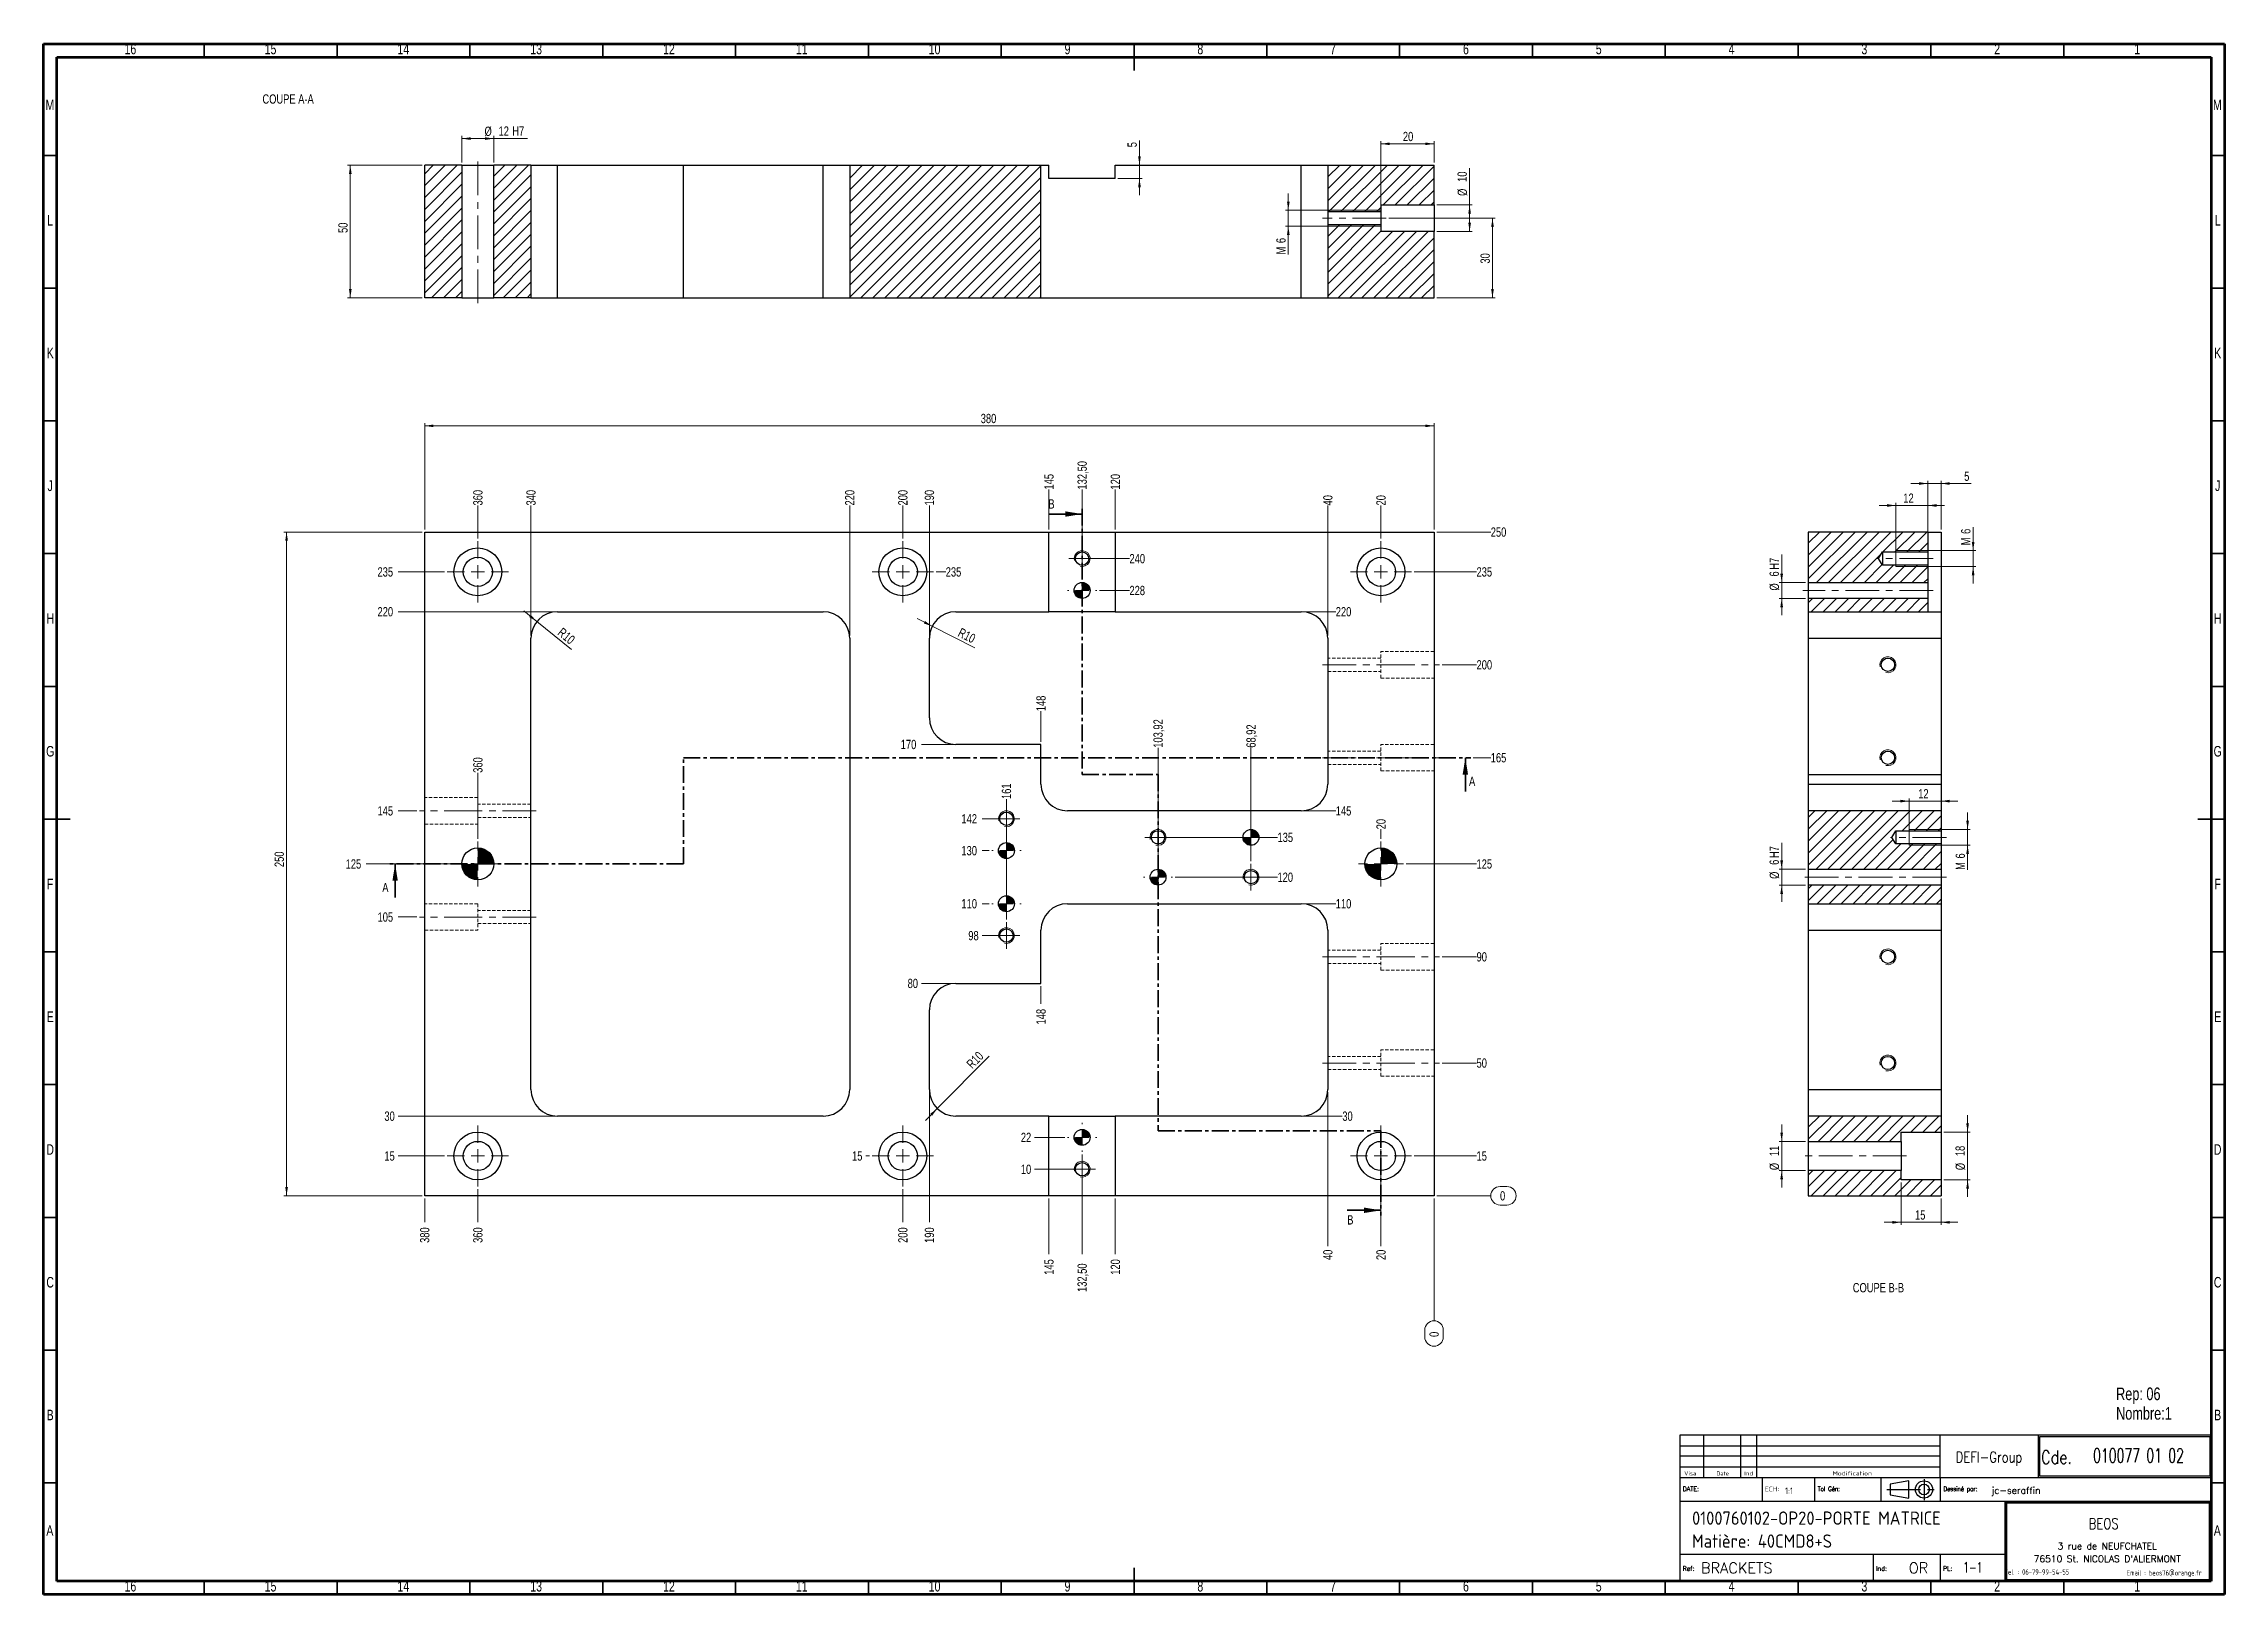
# Model space of a CAD drawing. Header units: millimetres. Extents: x 15 to 836, y 5 to 589.
import ezdxf

# ---------------------------------------------------------------- set-up
doc = ezdxf.new("R2010")
doc.units = ezdxf.units.MM
for name, pattern in [('CENTER', [10.16, 6.35, -1.27, 1.27, -1.27]), ('CENTERX2', [20.32, 12.7, -2.54, 2.54, -2.54]), ('HIDDEN', [1.905, 1.27, -0.635])]:
    doc.linetypes.add(name, pattern=pattern)
doc.layers.add('DIMENSIONS', color=176, linetype='Continuous')
doc.styles.add('SLDTEXTSTYLE0', font='TXT', dxfattribs={"width": 0.75})
doc.styles.add('SLDTEXTSTYLE1', font='ISOCP')
doc.styles.add('SLDTEXTSTYLE10', font='ISOCP', dxfattribs={"width": 1.147311})
doc.styles.add('SLDTEXTSTYLE11', font='ISOCP', dxfattribs={"width": 1.385904})
doc.styles.add('SLDTEXTSTYLE12', font='ISOCP', dxfattribs={"width": 1.246461})
doc.styles.add('SLDTEXTSTYLE13', font='ROMAND')
doc.styles.add('SLDTEXTSTYLE2', font='ROMANT', dxfattribs={"width": 0.8})
doc.styles.add('SLDTEXTSTYLE3', font='ISOCP', dxfattribs={"width": 0.8})
doc.styles.add('SLDTEXTSTYLE4', font='ROMANS', dxfattribs={"width": 0.8})
doc.styles.add('SLDTEXTSTYLE5', font='ROMANT')
doc.styles.add('SLDTEXTSTYLE6', font='ROMANS')
doc.styles.add('SLDTEXTSTYLE7', font='ROMANT', dxfattribs={"width": 0.65})
doc.styles.add('SLDTEXTSTYLE8', font='ISOCP', dxfattribs={"width": 1.446157})
doc.styles.add('SLDTEXTSTYLE9', font='ISOCP', dxfattribs={"width": 1.294402})
doc.dimstyles.new('SLDDIMSTYLE0', dxfattribs={"dimtxt": 3.5, "dimasz": 3.302, "dimexe": 0, "dimexo": 0.0625, "dimgap": 0.875, "dimtad": 0, "dimtih": 1, "dimtoh": 1, "dimdec": 0, "dimrnd": 1e-09, "dimdsep": 46, "dimtxsty": 'SLDTEXTSTYLE0', "dimblk1": 'NONE', "dimblk2": 'NONE', "dimsah": 1, "dimcen": 0.09, "dimadec": 0, "dimazin": 2, "dimtfac": 1, "dimtdec": 0, "dimtofl": 0, "dimtmove": 0, "dimatfit": 3, "dimldrblk": 'NONE', "dimfxl": 1, "dimfrac": 2, "dimtolj": 1, "dimtzin": 12, "dimarcsym": 0})
doc.dimstyles.new('SLDDIMSTYLE1', dxfattribs={"dimtxt": 3.5, "dimasz": 3.302, "dimexe": 0, "dimexo": 0.0625, "dimgap": 0.875, "dimtad": 0, "dimtih": 1, "dimtoh": 1, "dimrnd": 1e-09, "dimzin": 12, "dimdsep": 46, "dimtxsty": 'SLDTEXTSTYLE0', "dimblk1": 'NONE', "dimblk2": 'NONE', "dimsah": 1, "dimcen": 0.09, "dimadec": 0, "dimazin": 3, "dimtfac": 1, "dimtofl": 0, "dimtmove": 0, "dimatfit": 3, "dimldrblk": 'NONE', "dimfxl": 1, "dimfrac": 2, "dimtolj": 1, "dimtzin": 12, "dimarcsym": 0})
doc.dimstyles.new('SLDDIMSTYLE2', dxfattribs={"dimtxt": 3.5, "dimasz": 3.302, "dimexe": 0, "dimexo": 0.0625, "dimgap": 0.875, "dimtad": 1, "dimrnd": 1e-09, "dimzin": 12, "dimdsep": 46, "dimtxsty": 'SLDTEXTSTYLE0', "dimsah": 1, "dimcen": 0.09, "dimadec": 0, "dimazin": 3, "dimtfac": 1, "dimtofl": 0, "dimtmove": 0, "dimatfit": 3, "dimfxl": 1, "dimfrac": 2, "dimtolj": 1, "dimtzin": 12, "dimarcsym": 0})
doc.dimstyles.new('SLDDIMSTYLE3', dxfattribs={"dimtxt": 3.5, "dimasz": 3.302, "dimexe": 0, "dimexo": 0.0625, "dimgap": 0.875, "dimtad": 1, "dimrnd": 1e-09, "dimzin": 12, "dimdsep": 46, "dimtxsty": 'SLDTEXTSTYLE0', "dimsah": 1, "dimcen": 0, "dimadec": 0, "dimazin": 3, "dimtfac": 1, "dimtofl": 0, "dimtmove": 1, "dimatfit": 3, "dimfxl": 1, "dimfrac": 2, "dimtolj": 1, "dimtzin": 12, "dimarcsym": 0})
doc.dimstyles.new('SLDDIMSTYLE4', dxfattribs={"dimtxt": 3.5, "dimasz": 3.302, "dimexe": 0, "dimexo": 0.0625, "dimgap": 0.875, "dimtad": 1, "dimrnd": 1e-09, "dimzin": 12, "dimdsep": 46, "dimtxsty": 'SLDTEXTSTYLE0', "dimsah": 1, "dimcen": 0.09, "dimadec": 0, "dimazin": 3, "dimtfac": 1, "dimtmove": 0, "dimatfit": 0, "dimfxl": 1, "dimfrac": 2, "dimtolj": 1, "dimtzin": 12, "dimarcsym": 0})

msp = doc.modelspace()

# ---------------------------------------------------------------- texts
at = {"color": 7, "linetype": 'Continuous', "lineweight": 0, "attachment_point": 2, "style": 'SLDTEXTSTYLE0'}
for s, insert, char_height in [('16', (47.67, 589.06), 3.9688), ('15', (100.42, 589.06), 3.9688), ('14', (150.42, 589.06), 3.9688), ('13', (200.42, 589.06), 3.9688), ('12', (250.42, 589.06), 3.9688), ('11', (300.42, 589.06), 3.9688), ('10', (350.42, 589.06), 3.9688), ('9', (400.46, 589.06), 3.969), ('8', (450.46, 589.06), 3.969), ('7', (500.46, 589.06), 3.969), ('6', (550.46, 589.06), 3.969), ('5', (600.46, 589.06), 3.969), ('4', (650.46, 589.06), 3.969), ('3', (700.46, 589.06), 3.969), ('2', (750.46, 589.06), 3.969), ('1', (803.21, 589.06), 3.969), ('M', (17.362, 568.06), 3.969), ('COUPE A-A', (107.043, 569.996), 3.5), ('M', (833.362, 568.06), 3.969), ('L', (17.455, 524.56), 3.969), ('L', (833.455, 524.56), 3.969), ('K', (17.489, 474.56), 3.969), ('K', (833.489, 474.56), 3.969), ('J', (17.465, 424.56), 3.969), ('J', (833.465, 424.56), 3.969), ('H', (17.49, 374.56), 3.969), ('H', (833.49, 374.56), 3.969), ('G', (17.487, 324.56), 3.969), ('G', (833.487, 324.56), 3.969), ('F', (17.458, 274.56), 3.969), ('F', (833.458, 274.56), 3.969), ('E', (17.508, 224.56), 3.969), ('E', (833.508, 224.56), 3.969), ('D', (17.453, 174.56), 3.969), ('D', (833.453, 174.56), 3.969), ('C', (17.459, 124.56), 3.969), ('C', (833.459, 124.56), 3.969), ('COUPE B-B', (705.759, 122.278), 3.5), ('B', (17.471, 74.56), 3.969), ('B', (833.471, 74.56), 3.969), ('A', (17.34, 31.06), 3.969), ('A', (833.34, 31.06), 3.969), ('16', (47.67, 10.06), 3.9688), ('15', (100.42, 10.06), 3.9688), ('14', (150.42, 10.06), 3.9688), ('13', (200.42, 10.06), 3.9688), ('12', (250.42, 10.06), 3.9688), ('11', (300.42, 10.06), 3.9688), ('10', (350.42, 10.06), 3.9688), ('9', (400.46, 10.06), 3.969), ('8', (450.46, 10.06), 3.969), ('7', (500.46, 10.06), 3.969), ('6', (550.46, 10.06), 3.969), ('5', (600.46, 10.06), 3.969), ('4', (650.46, 10.06), 3.969), ('3', (700.46, 10.06), 3.969), ('2', (750.46, 10.06), 3.969), ('1', (803.21, 10.06), 3.969)]:
    msp.add_mtext(s, dxfattribs=dict(at, insert=insert, char_height=char_height))
at = {"color": 7, "linetype": 'Continuous', "char_height": 3.5, "attachment_point": 1, "style": 'SLDTEXTSTYLE0'}
for s, insert in [('B', (393.264, 417.478)), ('A', (551.627, 313.003)), ('A', (142.504, 273.003)), ('B', (505.764, 147.824))]:
    msp.add_mtext(s, dxfattribs=dict(at, insert=insert))
at = {"layer": 'DIMENSIONS'}
for s, insert, char_height, attachment_point, style in [('DEFI-Group', (747.407, 58.722), 4, 2, 'SLDTEXTSTYLE2'), ('Cde.', (766.988, 59.148), 5, 1, 'SLDTEXTSTYLE2'), ('010077 01 02', (786.573, 59.962), 5.29167, 1, 'SLDTEXTSTYLE7'), ('Visa', (632.643, 51.369), 1.5671, 1, 'SLDTEXTSTYLE12'), ('Date', (644.812, 51.305), 1.4924, 1, 'SLDTEXTSTYLE10'), ('Ind', (655.242, 51.305), 1.4924, 1, 'SLDTEXTSTYLE11'), ('Modification', (688.477, 51.369), 1.56705, 1, 'SLDTEXTSTYLE8'), ('DATE:', (632.022, 45.62), 1.7277, 1, 'SLDTEXTSTYLE6'), ('ECH:', (662.899, 45.582), 1.8141, 1, 'SLDTEXTSTYLE9'), ('1:1', (670.608, 45.262), 2.5, 1, 'SLDTEXTSTYLE1'), ('Tol Gén:', (682.939, 45.62), 1.7277, 1, 'SLDTEXTSTYLE4'), ('Dessiné par:', (730.209, 45.62), 1.72768, 1, 'SLDTEXTSTYLE4'), ('jc-seraffin', (748.343, 45.442), 2.5, 1, 'SLDTEXTSTYLE5'), ('0100760102-OP20-PORTE MATRICE', (635.591, 36.231), 5, 1, 'SLDTEXTSTYLE1'), ('BEOS', (790.559, 33.617), 4, 2, 'SLDTEXTSTYLE2'), ('Matière: 40CMD8+S', (635.591, 27.585), 5, 1, 'SLDTEXTSTYLE1'), ('BRACKETS', (638.96, 16.973), 4, 1, 'SLDTEXTSTYLE5'), ('OR', (717.182, 16.973), 4, 1, 'SLDTEXTSTYLE5'), ('1-1', (737.639, 17.195), 4, 1, 'SLDTEXTSTYLE7'), ("76510 St. NICOLAS D'ALIERMONT", (791.89, 19.645), 2.5, 2, 'SLDTEXTSTYLE13'), ('3 rue de NEUFCHATEL', (791.897, 24.47), 2.5, 2, 'SLDTEXTSTYLE13'), ('Ref:', (632.022, 15.62), 1.7277, 1, 'SLDTEXTSTYLE6'), ('Ind:', (704.814, 15.62), 1.7277, 1, 'SLDTEXTSTYLE6'), ('PL:', (730.022, 15.62), 1.7277, 1, 'SLDTEXTSTYLE6'), ('Tel. : 06-79-99-54-55', (765.348, 14.45), 2, 2, 'SLDTEXTSTYLE3'), ('Email : beos76@orange.fr', (813.36, 14.119), 2, 2, 'SLDTEXTSTYLE3')]:
    msp.add_mtext(s, dxfattribs=dict(at, insert=insert, char_height=char_height, attachment_point=attachment_point, style=style))

# ---------------------------------------------------------------- blocks, each defined once
blk = doc.blocks.new('SW_NOTE_0')
at = {"color": 0, "linetype": 'Continuous', "lineweight": 0, "char_height": 4.763, "attachment_point": 1, "style": 'SLDTEXTSTYLE0'}
for s, insert in [('Rep: 06', (0, 6.14)), ('Nombre:1', (0, -1.21))]:
    blk.add_mtext(s, dxfattribs=dict(at, insert=insert))
blk = doc.blocks.new('_D')
at = {"color": 7, "linetype": 'Continuous', "lineweight": 18}
for p, q in [((538.46, 154.15), (538.46, 108.06)), ((534.98, 101.98), (534.98, 104.57)), ((541.95, 104.57), (541.95, 101.98))]:
    blk.add_line(p, q, dxfattribs=at)
for centre, start, end in [((538.46, 104.57), 0, 180), ((538.46, 101.98), 180, 0)]:
    blk.add_arc(centre, 3.49, start, end, dxfattribs=at)
at = {"color": 7, "linetype": 'Continuous', "lineweight": 18, "insert": (536.73, 101.98), "char_height": 3.5, "attachment_point": 1, "rotation": 90, "style": 'SLDTEXTSTYLE0'}
blk.add_mtext('0', dxfattribs=at)
blk = doc.blocks.new('_None')
blk = doc.blocks.new('_D_1')
at = {"color": 7, "linetype": 'Continuous', "lineweight": 18}
blk.add_line((518.46, 402.65), (518.46, 415.15), dxfattribs=at)
at = {"color": 7, "linetype": 'Continuous', "lineweight": 18, "insert": (516.73, 415.15), "char_height": 3.5, "attachment_point": 1, "rotation": 90, "style": 'SLDTEXTSTYLE0'}
blk.add_mtext('20', dxfattribs=at)
blk = doc.blocks.new('_D_2')
at = {"color": 7, "linetype": 'Continuous', "lineweight": 18}
blk.add_line((518.46, 289.65), (518.46, 293.18), dxfattribs=at)
at = {"color": 7, "linetype": 'Continuous', "lineweight": 18, "insert": (516.73, 293.18), "char_height": 3.5, "attachment_point": 1, "rotation": 90, "style": 'SLDTEXTSTYLE0'}
blk.add_mtext('20', dxfattribs=at)
blk = doc.blocks.new('_D_3')
at = {"color": 7, "linetype": 'Continuous', "lineweight": 18}
blk.add_line((518.46, 157.65), (518.46, 136.11), dxfattribs=at)
at = {"color": 7, "linetype": 'Continuous', "lineweight": 18, "insert": (516.73, 130.94), "char_height": 3.5, "attachment_point": 1, "rotation": 90, "style": 'SLDTEXTSTYLE0'}
blk.add_mtext('20', dxfattribs=at)
blk = doc.blocks.new('_D_4')
at = {"color": 7, "linetype": 'Continuous', "lineweight": 18}
blk.add_line((498.46, 194.15), (498.46, 136.11), dxfattribs=at)
at = {"color": 7, "linetype": 'Continuous', "lineweight": 18, "insert": (496.73, 130.94), "char_height": 3.5, "attachment_point": 1, "rotation": 90, "style": 'SLDTEXTSTYLE0'}
blk.add_mtext('40', dxfattribs=at)
blk = doc.blocks.new('_D_5')
at = {"color": 7, "linetype": 'Continuous', "lineweight": 18}
blk.add_line((498.46, 366.15), (498.46, 415.15), dxfattribs=at)
at = {"color": 7, "linetype": 'Continuous', "lineweight": 18, "insert": (496.73, 415.15), "char_height": 3.5, "attachment_point": 1, "rotation": 90, "style": 'SLDTEXTSTYLE0'}
blk.add_mtext('40', dxfattribs=at)
blk = doc.blocks.new('_D_6')
at = {"color": 7, "linetype": 'Continuous', "lineweight": 18}
blk.add_line((469.54, 281.15), (469.54, 323.9), dxfattribs=at)
at = {"color": 7, "linetype": 'Continuous', "lineweight": 18, "insert": (467.81, 323.9), "char_height": 3.5, "attachment_point": 1, "rotation": 90, "style": 'SLDTEXTSTYLE0'}
blk.add_mtext('68,92', dxfattribs=at)
blk = doc.blocks.new('_D_7')
at = {"color": 7, "linetype": 'Continuous', "lineweight": 18}
blk.add_line((434.54, 281.65), (434.54, 323.9), dxfattribs=at)
at = {"color": 7, "linetype": 'Continuous', "lineweight": 18, "insert": (432.81, 323.9), "char_height": 3.5, "attachment_point": 1, "rotation": 90, "style": 'SLDTEXTSTYLE0'}
blk.add_mtext('103,92', dxfattribs=at)
blk = doc.blocks.new('_D_8')
at = {"color": 7, "linetype": 'Continuous', "lineweight": 18}
blk.add_line((418.46, 154.15), (418.46, 133.15), dxfattribs=at)
at = {"color": 7, "linetype": 'Continuous', "lineweight": 18, "insert": (416.73, 125.39), "char_height": 3.5, "attachment_point": 1, "rotation": 90, "style": 'SLDTEXTSTYLE0'}
blk.add_mtext('120', dxfattribs=at)
blk = doc.blocks.new('_D_9')
at = {"color": 7, "linetype": 'Continuous', "lineweight": 18}
blk.add_line((418.46, 406.15), (418.46, 421.15), dxfattribs=at)
at = {"color": 7, "linetype": 'Continuous', "lineweight": 18, "insert": (416.73, 421.15), "char_height": 3.5, "attachment_point": 1, "rotation": 90, "style": 'SLDTEXTSTYLE0'}
blk.add_mtext('120', dxfattribs=at)
blk = doc.blocks.new('_D_10')
at = {"color": 7, "linetype": 'Continuous', "lineweight": 18}
blk.add_line((405.96, 389.65), (405.96, 421.15), dxfattribs=at)
at = {"color": 7, "linetype": 'Continuous', "lineweight": 18, "insert": (404.23, 421.15), "char_height": 3.5, "attachment_point": 1, "rotation": 90, "style": 'SLDTEXTSTYLE0'}
blk.add_mtext('132,50', dxfattribs=at)
blk = doc.blocks.new('_D_11')
at = {"color": 7, "linetype": 'Continuous', "lineweight": 18}
blk.add_line((405.96, 170.65), (405.96, 133.15), dxfattribs=at)
at = {"color": 7, "linetype": 'Continuous', "lineweight": 18, "insert": (404.23, 118.92), "char_height": 3.5, "attachment_point": 1, "rotation": 90, "style": 'SLDTEXTSTYLE0'}
blk.add_mtext('132,50', dxfattribs=at)
blk = doc.blocks.new('_D_12')
at = {"color": 7, "linetype": 'Continuous', "lineweight": 18}
blk.add_line((393.46, 154.15), (393.46, 133.15), dxfattribs=at)
at = {"color": 7, "linetype": 'Continuous', "lineweight": 18, "insert": (391.73, 125.39), "char_height": 3.5, "attachment_point": 1, "rotation": 90, "style": 'SLDTEXTSTYLE0'}
blk.add_mtext('145', dxfattribs=at)
blk = doc.blocks.new('_D_13')
at = {"color": 7, "linetype": 'Continuous', "lineweight": 18}
blk.add_line((393.46, 406.15), (393.46, 421.15), dxfattribs=at)
at = {"color": 7, "linetype": 'Continuous', "lineweight": 18, "insert": (391.73, 421.15), "char_height": 3.5, "attachment_point": 1, "rotation": 90, "style": 'SLDTEXTSTYLE0'}
blk.add_mtext('145', dxfattribs=at)
blk = doc.blocks.new('_D_14')
at = {"color": 7, "linetype": 'Continuous', "lineweight": 18}
blk.add_line((390.46, 326.15), (390.46, 337.66), dxfattribs=at)
at = {"color": 7, "linetype": 'Continuous', "lineweight": 18, "insert": (388.73, 337.66), "char_height": 3.5, "attachment_point": 1, "rotation": 90, "style": 'SLDTEXTSTYLE0'}
blk.add_mtext('148', dxfattribs=at)
blk = doc.blocks.new('_D_15')
at = {"color": 7, "linetype": 'Continuous', "lineweight": 18}
blk.add_line((390.46, 234.15), (390.46, 227.44), dxfattribs=at)
at = {"color": 7, "linetype": 'Continuous', "lineweight": 18, "insert": (388.73, 219.68), "char_height": 3.5, "attachment_point": 1, "rotation": 90, "style": 'SLDTEXTSTYLE0'}
blk.add_mtext('148', dxfattribs=at)
blk = doc.blocks.new('_D_16')
at = {"color": 7, "linetype": 'Continuous', "lineweight": 18}
blk.add_line((377.46, 259.15), (377.46, 304.59), dxfattribs=at)
at = {"color": 7, "linetype": 'Continuous', "lineweight": 18, "insert": (375.73, 304.59), "char_height": 3.5, "attachment_point": 1, "rotation": 90, "style": 'SLDTEXTSTYLE0'}
blk.add_mtext('161', dxfattribs=at)
blk = doc.blocks.new('_D_17')
at = {"color": 7, "linetype": 'Continuous', "lineweight": 18}
blk.add_line((348.46, 366.15), (348.46, 415.15), dxfattribs=at)
at = {"color": 7, "linetype": 'Continuous', "lineweight": 18, "insert": (346.73, 415.15), "char_height": 3.5, "attachment_point": 1, "rotation": 90, "style": 'SLDTEXTSTYLE0'}
blk.add_mtext('190', dxfattribs=at)
blk = doc.blocks.new('_D_18')
at = {"color": 7, "linetype": 'Continuous', "lineweight": 18}
blk.add_line((348.46, 194.15), (348.46, 145.15), dxfattribs=at)
at = {"color": 7, "linetype": 'Continuous', "lineweight": 18, "insert": (346.73, 137.39), "char_height": 3.5, "attachment_point": 1, "rotation": 90, "style": 'SLDTEXTSTYLE0'}
blk.add_mtext('190', dxfattribs=at)
blk = doc.blocks.new('_D_19')
at = {"color": 7, "linetype": 'Continuous', "lineweight": 18}
blk.add_line((338.46, 402.65), (338.46, 415.15), dxfattribs=at)
at = {"color": 7, "linetype": 'Continuous', "lineweight": 18, "insert": (336.73, 415.15), "char_height": 3.5, "attachment_point": 1, "rotation": 90, "style": 'SLDTEXTSTYLE0'}
blk.add_mtext('200', dxfattribs=at)
blk = doc.blocks.new('_D_20')
at = {"color": 7, "linetype": 'Continuous', "lineweight": 18}
blk.add_line((338.46, 157.65), (338.46, 145.15), dxfattribs=at)
at = {"color": 7, "linetype": 'Continuous', "lineweight": 18, "insert": (336.73, 137.39), "char_height": 3.5, "attachment_point": 1, "rotation": 90, "style": 'SLDTEXTSTYLE0'}
blk.add_mtext('200', dxfattribs=at)
blk = doc.blocks.new('_D_21')
at = {"color": 7, "linetype": 'Continuous', "lineweight": 18}
blk.add_line((318.46, 366.15), (318.46, 415.15), dxfattribs=at)
at = {"color": 7, "linetype": 'Continuous', "lineweight": 18, "insert": (316.73, 415.15), "char_height": 3.5, "attachment_point": 1, "rotation": 90, "style": 'SLDTEXTSTYLE0'}
blk.add_mtext('220', dxfattribs=at)
blk = doc.blocks.new('_D_22')
at = {"color": 7, "linetype": 'Continuous', "lineweight": 18}
blk.add_line((198.46, 366.15), (198.46, 415.15), dxfattribs=at)
at = {"color": 7, "linetype": 'Continuous', "lineweight": 18, "insert": (196.73, 415.15), "char_height": 3.5, "attachment_point": 1, "rotation": 90, "style": 'SLDTEXTSTYLE0'}
blk.add_mtext('340', dxfattribs=at)
blk = doc.blocks.new('_D_23')
at = {"color": 7, "linetype": 'Continuous', "lineweight": 18}
blk.add_line((178.46, 157.65), (178.46, 145.15), dxfattribs=at)
at = {"color": 7, "linetype": 'Continuous', "lineweight": 18, "insert": (176.73, 137.39), "char_height": 3.5, "attachment_point": 1, "rotation": 90, "style": 'SLDTEXTSTYLE0'}
blk.add_mtext('360', dxfattribs=at)
blk = doc.blocks.new('_D_24')
at = {"color": 7, "linetype": 'Continuous', "lineweight": 18}
blk.add_line((178.46, 289.65), (178.46, 314.45), dxfattribs=at)
at = {"color": 7, "linetype": 'Continuous', "lineweight": 18, "insert": (176.73, 314.45), "char_height": 3.5, "attachment_point": 1, "rotation": 90, "style": 'SLDTEXTSTYLE0'}
blk.add_mtext('360', dxfattribs=at)
blk = doc.blocks.new('_D_25')
at = {"color": 7, "linetype": 'Continuous', "lineweight": 18}
blk.add_line((178.46, 402.65), (178.46, 415.15), dxfattribs=at)
at = {"color": 7, "linetype": 'Continuous', "lineweight": 18, "insert": (176.73, 415.15), "char_height": 3.5, "attachment_point": 1, "rotation": 90, "style": 'SLDTEXTSTYLE0'}
blk.add_mtext('360', dxfattribs=at)
blk = doc.blocks.new('_D_26')
at = {"color": 7, "linetype": 'Continuous', "lineweight": 18}
blk.add_line((158.46, 154.15), (158.46, 145.15), dxfattribs=at)
at = {"color": 7, "linetype": 'Continuous', "lineweight": 18, "insert": (156.73, 137.39), "char_height": 3.5, "attachment_point": 1, "rotation": 90, "style": 'SLDTEXTSTYLE0'}
blk.add_mtext('380', dxfattribs=at)
blk = doc.blocks.new('_D_27')
at = {"color": 7, "linetype": 'Continuous', "lineweight": 18}
for p, q in [((563.3, 158.64), (565.88, 158.64)), ((539.46, 155.15), (559.81, 155.15)), ((565.88, 151.66), (563.3, 151.66))]:
    blk.add_line(p, q, dxfattribs=at)
for centre, start, end in [((563.3, 155.15), 90, 270), ((565.88, 155.15), 270, 90)]:
    blk.add_arc(centre, 3.49, start, end, dxfattribs=at)
at = {"color": 7, "linetype": 'Continuous', "lineweight": 18, "insert": (563.3, 156.88), "char_height": 3.5, "attachment_point": 1, "style": 'SLDTEXTSTYLE0'}
blk.add_mtext('0', dxfattribs=at)
blk = doc.blocks.new('_D_28')
at = {"color": 7, "linetype": 'Continuous', "lineweight": 18}
blk.add_line((404.96, 165.15), (388.07, 165.15), dxfattribs=at)
at = {"color": 7, "linetype": 'Continuous', "lineweight": 18, "insert": (382.9, 166.88), "char_height": 3.5, "attachment_point": 1, "style": 'SLDTEXTSTYLE0'}
blk.add_mtext('10', dxfattribs=at)
blk = doc.blocks.new('_D_29')
at = {"color": 7, "linetype": 'Continuous', "lineweight": 18}
blk.add_line((165.96, 170.15), (148.46, 170.15), dxfattribs=at)
at = {"color": 7, "linetype": 'Continuous', "lineweight": 18, "insert": (143.29, 171.88), "char_height": 3.5, "attachment_point": 1, "style": 'SLDTEXTSTYLE0'}
blk.add_mtext('15', dxfattribs=at)
blk = doc.blocks.new('_D_30')
at = {"color": 7, "linetype": 'Continuous', "lineweight": 18}
blk.add_line((325.96, 170.15), (324.53, 170.15), dxfattribs=at)
at = {"color": 7, "linetype": 'Continuous', "lineweight": 18, "insert": (319.35, 171.88), "char_height": 3.5, "attachment_point": 1, "style": 'SLDTEXTSTYLE0'}
blk.add_mtext('15', dxfattribs=at)
blk = doc.blocks.new('_D_31')
at = {"color": 7, "linetype": 'Continuous', "lineweight": 18}
blk.add_line((530.96, 170.15), (554.46, 170.15), dxfattribs=at)
at = {"color": 7, "linetype": 'Continuous', "lineweight": 18, "insert": (554.46, 171.88), "char_height": 3.5, "attachment_point": 1, "style": 'SLDTEXTSTYLE0'}
blk.add_mtext('15', dxfattribs=at)
blk = doc.blocks.new('_D_32')
at = {"color": 7, "linetype": 'Continuous', "lineweight": 18}
blk.add_line((399.46, 177.15), (388.07, 177.15), dxfattribs=at)
at = {"color": 7, "linetype": 'Continuous', "lineweight": 18, "insert": (382.9, 178.88), "char_height": 3.5, "attachment_point": 1, "style": 'SLDTEXTSTYLE0'}
blk.add_mtext('22', dxfattribs=at)
blk = doc.blocks.new('_D_33')
at = {"color": 7, "linetype": 'Continuous', "lineweight": 18}
blk.add_line((207.46, 185.15), (148.46, 185.15), dxfattribs=at)
at = {"color": 7, "linetype": 'Continuous', "lineweight": 18, "insert": (143.29, 186.88), "char_height": 3.5, "attachment_point": 1, "style": 'SLDTEXTSTYLE0'}
blk.add_mtext('30', dxfattribs=at)
blk = doc.blocks.new('_D_34')
at = {"color": 7, "linetype": 'Continuous', "lineweight": 18}
blk.add_line((489.46, 185.15), (503.93, 185.15), dxfattribs=at)
at = {"color": 7, "linetype": 'Continuous', "lineweight": 18, "insert": (503.93, 186.88), "char_height": 3.5, "attachment_point": 1, "style": 'SLDTEXTSTYLE0'}
blk.add_mtext('30', dxfattribs=at)
blk = doc.blocks.new('_D_35')
at = {"color": 7, "linetype": 'Continuous', "lineweight": 18}
blk.add_line((541.46, 205.15), (554.46, 205.15), dxfattribs=at)
at = {"color": 7, "linetype": 'Continuous', "lineweight": 18, "insert": (554.46, 206.88), "char_height": 3.5, "attachment_point": 1, "style": 'SLDTEXTSTYLE0'}
blk.add_mtext('50', dxfattribs=at)
blk = doc.blocks.new('_D_36')
at = {"color": 7, "linetype": 'Continuous', "lineweight": 18}
blk.add_line((357.46, 235.15), (345.45, 235.15), dxfattribs=at)
at = {"color": 7, "linetype": 'Continuous', "lineweight": 18, "insert": (340.28, 236.88), "char_height": 3.5, "attachment_point": 1, "style": 'SLDTEXTSTYLE0'}
blk.add_mtext('80', dxfattribs=at)
blk = doc.blocks.new('_D_37')
at = {"color": 7, "linetype": 'Continuous', "lineweight": 18}
blk.add_line((541.46, 245.15), (554.46, 245.15), dxfattribs=at)
at = {"color": 7, "linetype": 'Continuous', "lineweight": 18, "insert": (554.46, 246.88), "char_height": 3.5, "attachment_point": 1, "style": 'SLDTEXTSTYLE0'}
blk.add_mtext('90', dxfattribs=at)
blk = doc.blocks.new('_D_38')
at = {"color": 7, "linetype": 'Continuous', "lineweight": 18}
blk.add_line((376.46, 253.15), (368.29, 253.15), dxfattribs=at)
at = {"color": 7, "linetype": 'Continuous', "lineweight": 18, "insert": (363.12, 254.88), "char_height": 3.5, "attachment_point": 1, "style": 'SLDTEXTSTYLE0'}
blk.add_mtext('98', dxfattribs=at)
blk = doc.blocks.new('_D_39')
at = {"color": 7, "linetype": 'Continuous', "lineweight": 18}
blk.add_line((155.46, 260.15), (148.46, 260.15), dxfattribs=at)
at = {"color": 7, "linetype": 'Continuous', "lineweight": 18, "insert": (140.71, 261.88), "char_height": 3.5, "attachment_point": 1, "style": 'SLDTEXTSTYLE0'}
blk.add_mtext('105', dxfattribs=at)
blk = doc.blocks.new('_D_40')
at = {"color": 7, "linetype": 'Continuous', "lineweight": 18}
blk.add_line((370.96, 265.15), (368.29, 265.15), dxfattribs=at)
at = {"color": 7, "linetype": 'Continuous', "lineweight": 18, "insert": (360.53, 266.88), "char_height": 3.5, "attachment_point": 1, "style": 'SLDTEXTSTYLE0'}
blk.add_mtext('110', dxfattribs=at)
blk = doc.blocks.new('_D_41')
at = {"color": 7, "linetype": 'Continuous', "lineweight": 18}
blk.add_line((489.46, 265.15), (501.46, 265.15), dxfattribs=at)
at = {"color": 7, "linetype": 'Continuous', "lineweight": 18, "insert": (501.46, 266.88), "char_height": 3.5, "attachment_point": 1, "style": 'SLDTEXTSTYLE0'}
blk.add_mtext('110', dxfattribs=at)
blk = doc.blocks.new('_D_42')
at = {"color": 7, "linetype": 'Continuous', "lineweight": 18}
blk.add_line((441.04, 275.15), (479.52, 275.15), dxfattribs=at)
at = {"color": 7, "linetype": 'Continuous', "lineweight": 18, "insert": (479.52, 276.88), "char_height": 3.5, "attachment_point": 1, "style": 'SLDTEXTSTYLE0'}
blk.add_mtext('120', dxfattribs=at)
blk = doc.blocks.new('_D_43')
at = {"color": 7, "linetype": 'Continuous', "lineweight": 18}
blk.add_line((168.96, 280.15), (136.46, 280.15), dxfattribs=at)
at = {"color": 7, "linetype": 'Continuous', "lineweight": 18, "insert": (128.71, 281.88), "char_height": 3.5, "attachment_point": 1, "style": 'SLDTEXTSTYLE0'}
blk.add_mtext('125', dxfattribs=at)
blk = doc.blocks.new('_D_44')
at = {"color": 7, "linetype": 'Continuous', "lineweight": 18}
blk.add_line((527.96, 280.15), (554.46, 280.15), dxfattribs=at)
at = {"color": 7, "linetype": 'Continuous', "lineweight": 18, "insert": (554.46, 281.88), "char_height": 3.5, "attachment_point": 1, "style": 'SLDTEXTSTYLE0'}
blk.add_mtext('125', dxfattribs=at)
blk = doc.blocks.new('_D_45')
at = {"color": 7, "linetype": 'Continuous', "lineweight": 18}
blk.add_line((370.96, 285.15), (368.29, 285.15), dxfattribs=at)
at = {"color": 7, "linetype": 'Continuous', "lineweight": 18, "insert": (360.53, 286.88), "char_height": 3.5, "attachment_point": 1, "style": 'SLDTEXTSTYLE0'}
blk.add_mtext('130', dxfattribs=at)
blk = doc.blocks.new('_D_46')
at = {"color": 7, "linetype": 'Continuous', "lineweight": 18}
blk.add_line((435.54, 290.15), (479.52, 290.15), dxfattribs=at)
at = {"color": 7, "linetype": 'Continuous', "lineweight": 18, "insert": (479.52, 291.88), "char_height": 3.5, "attachment_point": 1, "style": 'SLDTEXTSTYLE0'}
blk.add_mtext('135', dxfattribs=at)
blk = doc.blocks.new('_D_47')
at = {"color": 7, "linetype": 'Continuous', "lineweight": 18}
blk.add_line((376.46, 297.15), (368.29, 297.15), dxfattribs=at)
at = {"color": 7, "linetype": 'Continuous', "lineweight": 18, "insert": (360.53, 298.88), "char_height": 3.5, "attachment_point": 1, "style": 'SLDTEXTSTYLE0'}
blk.add_mtext('142', dxfattribs=at)
blk = doc.blocks.new('_D_48')
at = {"color": 7, "linetype": 'Continuous', "lineweight": 18}
blk.add_line((155.46, 300.15), (148.46, 300.15), dxfattribs=at)
at = {"color": 7, "linetype": 'Continuous', "lineweight": 18, "insert": (140.71, 301.88), "char_height": 3.5, "attachment_point": 1, "style": 'SLDTEXTSTYLE0'}
blk.add_mtext('145', dxfattribs=at)
blk = doc.blocks.new('_D_49')
at = {"color": 7, "linetype": 'Continuous', "lineweight": 18}
blk.add_line((489.46, 300.15), (501.46, 300.15), dxfattribs=at)
at = {"color": 7, "linetype": 'Continuous', "lineweight": 18, "insert": (501.46, 301.88), "char_height": 3.5, "attachment_point": 1, "style": 'SLDTEXTSTYLE0'}
blk.add_mtext('145', dxfattribs=at)
blk = doc.blocks.new('_D_50')
at = {"color": 7, "linetype": 'Continuous', "lineweight": 18}
blk.add_line((553.25, 320.15), (559.81, 320.15), dxfattribs=at)
at = {"color": 7, "linetype": 'Continuous', "lineweight": 18, "insert": (559.81, 321.88), "char_height": 3.5, "attachment_point": 1, "style": 'SLDTEXTSTYLE0'}
blk.add_mtext('165', dxfattribs=at)
blk = doc.blocks.new('_D_51')
at = {"color": 7, "linetype": 'Continuous', "lineweight": 18}
blk.add_line((357.46, 325.15), (345.45, 325.15), dxfattribs=at)
at = {"color": 7, "linetype": 'Continuous', "lineweight": 18, "insert": (337.69, 326.88), "char_height": 3.5, "attachment_point": 1, "style": 'SLDTEXTSTYLE0'}
blk.add_mtext('170', dxfattribs=at)
blk = doc.blocks.new('_D_52')
at = {"color": 7, "linetype": 'Continuous', "lineweight": 18}
blk.add_line((541.46, 355.15), (554.46, 355.15), dxfattribs=at)
at = {"color": 7, "linetype": 'Continuous', "lineweight": 18, "insert": (554.46, 356.88), "char_height": 3.5, "attachment_point": 1, "style": 'SLDTEXTSTYLE0'}
blk.add_mtext('200', dxfattribs=at)
blk = doc.blocks.new('_D_53')
at = {"color": 7, "linetype": 'Continuous', "lineweight": 18}
blk.add_line((489.46, 375.15), (501.46, 375.15), dxfattribs=at)
at = {"color": 7, "linetype": 'Continuous', "lineweight": 18, "insert": (501.46, 376.88), "char_height": 3.5, "attachment_point": 1, "style": 'SLDTEXTSTYLE0'}
blk.add_mtext('220', dxfattribs=at)
blk = doc.blocks.new('_D_54')
at = {"color": 7, "linetype": 'Continuous', "lineweight": 18}
blk.add_line((207.46, 375.15), (148.46, 375.15), dxfattribs=at)
at = {"color": 7, "linetype": 'Continuous', "lineweight": 18, "insert": (140.71, 376.88), "char_height": 3.5, "attachment_point": 1, "style": 'SLDTEXTSTYLE0'}
blk.add_mtext('220', dxfattribs=at)
blk = doc.blocks.new('_D_55')
at = {"color": 7, "linetype": 'Continuous', "lineweight": 18}
blk.add_line((412.46, 383.15), (423.8, 383.15), dxfattribs=at)
at = {"color": 7, "linetype": 'Continuous', "lineweight": 18, "insert": (423.8, 384.88), "char_height": 3.5, "attachment_point": 1, "style": 'SLDTEXTSTYLE0'}
blk.add_mtext('228', dxfattribs=at)
blk = doc.blocks.new('_D_56')
at = {"color": 7, "linetype": 'Continuous', "lineweight": 18}
blk.add_line((165.96, 390.15), (148.46, 390.15), dxfattribs=at)
at = {"color": 7, "linetype": 'Continuous', "lineweight": 18, "insert": (140.71, 391.88), "char_height": 3.5, "attachment_point": 1, "style": 'SLDTEXTSTYLE0'}
blk.add_mtext('235', dxfattribs=at)
blk = doc.blocks.new('_D_57')
at = {"color": 7, "linetype": 'Continuous', "lineweight": 18}
blk.add_line((350.96, 390.15), (354.62, 390.15), dxfattribs=at)
at = {"color": 7, "linetype": 'Continuous', "lineweight": 18, "insert": (354.62, 391.88), "char_height": 3.5, "attachment_point": 1, "style": 'SLDTEXTSTYLE0'}
blk.add_mtext('235', dxfattribs=at)
blk = doc.blocks.new('_D_58')
at = {"color": 7, "linetype": 'Continuous', "lineweight": 18}
blk.add_line((530.96, 390.15), (554.46, 390.15), dxfattribs=at)
at = {"color": 7, "linetype": 'Continuous', "lineweight": 18, "insert": (554.46, 391.88), "char_height": 3.5, "attachment_point": 1, "style": 'SLDTEXTSTYLE0'}
blk.add_mtext('235', dxfattribs=at)
blk = doc.blocks.new('_D_59')
at = {"color": 7, "linetype": 'Continuous', "lineweight": 18}
blk.add_line((406.96, 395.15), (423.8, 395.15), dxfattribs=at)
at = {"color": 7, "linetype": 'Continuous', "lineweight": 18, "insert": (423.8, 396.88), "char_height": 3.5, "attachment_point": 1, "style": 'SLDTEXTSTYLE0'}
blk.add_mtext('240', dxfattribs=at)
blk = doc.blocks.new('_D_60')
at = {"color": 7, "linetype": 'Continuous', "lineweight": 18}
blk.add_line((539.46, 405.15), (559.81, 405.15), dxfattribs=at)
at = {"color": 7, "linetype": 'Continuous', "lineweight": 18, "insert": (559.81, 406.88), "char_height": 3.5, "attachment_point": 1, "style": 'SLDTEXTSTYLE0'}
blk.add_mtext('250', dxfattribs=at)
blk = doc.blocks.new('_D_61')
at = {"color": 7, "linetype": 'Continuous', "lineweight": 18}
for p, q in [((158.46, 406.15), (158.46, 446.15)), ((158.46, 445.15), (538.46, 445.15)), ((538.46, 406.15), (538.46, 446.15))]:
    blk.add_line(p, q, dxfattribs=at)
for points in [[(158.46, 445.15), (161.77, 444.64), (161.77, 445.65)], [(538.46, 445.15), (535.16, 445.65), (535.16, 444.64)]]:
    blk.add_solid(points, dxfattribs=at)
at = {"color": 7, "linetype": 'Continuous', "lineweight": 18, "insert": (367.8, 449.66), "char_height": 3.5, "attachment_point": 1, "style": 'SLDTEXTSTYLE0'}
blk.add_mtext('380', dxfattribs=at)
blk = doc.blocks.new('_D_62')
at = {"color": 7, "linetype": 'Continuous', "lineweight": 18}
for p, q in [((157.46, 405.15), (105.46, 405.15)), ((106.46, 155.15), (106.46, 405.15)), ((157.46, 155.15), (105.46, 155.15))]:
    blk.add_line(p, q, dxfattribs=at)
for points in [[(106.46, 405.15), (105.96, 401.84), (106.97, 401.84)], [(106.46, 155.15), (106.97, 158.45), (105.96, 158.45)]]:
    blk.add_solid(points, dxfattribs=at)
at = {"color": 7, "linetype": 'Continuous', "lineweight": 18, "insert": (101.95, 278.96), "char_height": 3.5, "attachment_point": 1, "rotation": 90, "style": 'SLDTEXTSTYLE0'}
blk.add_mtext('250', dxfattribs=at)
blk = doc.blocks.new('_D_63')
at = {"color": 7, "linetype": 'Continuous', "lineweight": 18}
for q in [(195.76, 375.44), (213.78, 360.84)]:
    blk.add_line((200.69, 371.44), q, dxfattribs=at)
blk.add_solid([(200.69, 371.44), (198.45, 373.91), (197.81, 373.12)], dxfattribs=at)
at = {"color": 7, "linetype": 'Continuous', "lineweight": 18, "insert": (210.4, 369.38), "char_height": 3.5, "attachment_point": 1, "rotation": 320.99787, "style": 'SLDTEXTSTYLE0'}
blk.add_mtext('R10', dxfattribs=at)
blk = doc.blocks.new('_D_64')
at = {"color": 7, "linetype": 'Continuous', "lineweight": 18}
for q in [(343.88, 372.54), (365.56, 361.55)]:
    blk.add_line((349.54, 369.67), q, dxfattribs=at)
blk.add_solid([(349.54, 369.67), (346.83, 371.61), (346.37, 370.71)], dxfattribs=at)
at = {"color": 7, "linetype": 'Continuous', "lineweight": 18, "insert": (360.46, 369.19), "char_height": 3.5, "attachment_point": 1, "rotation": 333.11898, "style": 'SLDTEXTSTYLE0'}
blk.add_mtext('R10', dxfattribs=at)
blk = doc.blocks.new('_D_65')
at = {"color": 7, "linetype": 'Continuous', "lineweight": 18}
for q in [(370.95, 207.77), (347, 183.49)]:
    blk.add_line((351.46, 188.01), q, dxfattribs=at)
blk.add_solid([(351.46, 188.01), (348.77, 186.02), (349.5, 185.31)], dxfattribs=at)
at = {"color": 7, "linetype": 'Continuous', "lineweight": 18, "insert": (362.12, 205.23), "char_height": 3.5, "attachment_point": 1, "rotation": 45.50038, "style": 'SLDTEXTSTYLE0'}
blk.add_mtext('R10', dxfattribs=at)
blk = doc.blocks.new('SW_CENTERMARKSYMBOL_0')
at = {"color": 0, "linetype": 'Continuous', "lineweight": 0}
for p, q in [((0, 5), (0, 11.5)), ((-5, 0), (-11.5, 0)), ((0, 0), (-2.5, 0)), ((0, 0), (0, 2.5)), ((0, 0), (0, -2.5)), ((0, 0), (2.5, 0)), ((5, 0), (11.5, 0)), ((0, -5), (0, -11.5))]:
    blk.add_line(p, q, dxfattribs=at)
blk = doc.blocks.new('SW_CENTERMARKSYMBOL_1')
at = {"color": 0, "linetype": 'Continuous', "lineweight": 0}
for p, q in [((0, 5), (0, 11.5)), ((-5, 0), (-11.5, 0)), ((0, 0), (-2.5, 0)), ((0, 0), (0, 2.5)), ((0, 0), (0, -2.5)), ((0, 0), (2.5, 0)), ((5, 0), (11.5, 0)), ((0, -5), (0, -11.5))]:
    blk.add_line(p, q, dxfattribs=at)
blk = doc.blocks.new('SW_CENTERMARKSYMBOL_2')
at = {"color": 0, "linetype": 'Continuous', "lineweight": 0}
for p, q in [((0, 5), (0, 11.5)), ((-5, 0), (-11.5, 0)), ((0, 0), (-2.5, 0)), ((0, 0), (0, 2.5)), ((0, 0), (0, -2.5)), ((0, 0), (2.5, 0)), ((5, 0), (11.5, 0)), ((0, -5), (0, -11.5))]:
    blk.add_line(p, q, dxfattribs=at)
blk = doc.blocks.new('SW_CENTERMARKSYMBOL_3')
at = {"color": 0, "linetype": 'Continuous', "lineweight": 0}
for p, q in [((0, 5), (0, 11.5)), ((-5, 0), (-11.5, 0)), ((0, 0), (-2.5, 0)), ((0, 0), (0, 2.5)), ((0, 0), (0, -2.5)), ((0, 0), (2.5, 0)), ((5, 0), (11.5, 0)), ((0, -5), (0, -11.5))]:
    blk.add_line(p, q, dxfattribs=at)
blk = doc.blocks.new('SW_CENTERMARKSYMBOL_4')
at = {"color": 0, "linetype": 'Continuous', "lineweight": 0}
for p, q in [((0, 5), (0, 11.5)), ((-5, 0), (-11.5, 0)), ((0, 0), (-2.5, 0)), ((0, 0), (0, 2.5)), ((0, 0), (0, -2.5)), ((0, 0), (2.5, 0)), ((5, 0), (11.5, 0)), ((0, -5), (0, -11.5))]:
    blk.add_line(p, q, dxfattribs=at)
blk = doc.blocks.new('SW_CENTERMARKSYMBOL_5')
at = {"color": 0, "linetype": 'Continuous', "lineweight": 0}
for p, q in [((0, 5), (0, 11.5)), ((-5, 0), (-11.5, 0)), ((0, 0), (-2.5, 0)), ((0, 0), (0, 2.5)), ((0, 0), (0, -2.5)), ((0, 0), (2.5, 0)), ((5, 0), (11.5, 0)), ((0, -5), (0, -11.5))]:
    blk.add_line(p, q, dxfattribs=at)
blk = doc.blocks.new('SW_CENTERMARKSYMBOL_6')
at = {"color": 0, "linetype": 'Continuous', "lineweight": 0}
for p, q in [((0, 5), (0, 8.5)), ((-5, 0), (-8.5, 0)), ((0, 0), (-2.5, 0)), ((0, 0), (0, 2.5)), ((0, 0), (0, -2.5)), ((0, 0), (2.5, 0)), ((5, 0), (8.5, 0)), ((0, -5), (0, -8.5))]:
    blk.add_line(p, q, dxfattribs=at)
blk = doc.blocks.new('SW_CENTERMARKSYMBOL_7')
at = {"color": 0, "linetype": 'Continuous', "lineweight": 0}
for p, q in [((0, 5), (0, 8.5)), ((-5, 0), (-8.5, 0)), ((0, 0), (-2.5, 0)), ((0, 0), (0, 2.5)), ((0, 0), (0, -2.5)), ((0, 0), (2.5, 0)), ((5, 0), (8.5, 0)), ((0, -5), (0, -8.5))]:
    blk.add_line(p, q, dxfattribs=at)
blk = doc.blocks.new('SW_CENTERMARKSYMBOL_8')
at = {"color": 0, "linetype": 'Continuous', "lineweight": 0}
for p, q in [((-2.5, 0), (-5, 0)), ((0, 0), (-2.5, 0)), ((0, 2.5), (0, 5)), ((0, 0), (0, 2.5)), ((0, 0), (0, -2.5)), ((0, 0), (2.5, 0)), ((2.5, 0), (5, 0)), ((0, -2.5), (0, -5))]:
    blk.add_line(p, q, dxfattribs=at)
blk = doc.blocks.new('SW_CENTERMARKSYMBOL_9')
at = {"color": 0, "linetype": 'Continuous', "lineweight": 0}
for p, q in [((-2.5, 0), (-5, 0)), ((0, 0), (-2.5, 0)), ((0, 2.5), (0, 5)), ((0, 0), (0, 2.5)), ((0, 0), (0, -2.5)), ((0, 0), (2.5, 0)), ((2.5, 0), (5, 0)), ((0, -2.5), (0, -5))]:
    blk.add_line(p, q, dxfattribs=at)
blk = doc.blocks.new('SW_CENTERMARKSYMBOL_10')
at = {"color": 0, "linetype": 'Continuous', "lineweight": 0}
for p, q in [((-2.5, 0), (-5, 0)), ((0, 0), (-2.5, 0)), ((0, 2.5), (0, 5)), ((0, 0), (0, 2.5)), ((0, 0), (0, -2.5)), ((0, 0), (2.5, 0)), ((2.5, 0), (5, 0)), ((0, -2.5), (0, -5))]:
    blk.add_line(p, q, dxfattribs=at)
blk = doc.blocks.new('SW_CENTERMARKSYMBOL_11')
at = {"color": 0, "linetype": 'Continuous', "lineweight": 0}
for p, q in [((-2.5, 0), (-5, 0)), ((0, 0), (-2.5, 0)), ((0, 2.5), (0, 5)), ((0, 0), (0, 2.5)), ((0, 0), (0, -2.5)), ((0, 0), (2.5, 0)), ((2.5, 0), (5, 0)), ((0, -2.5), (0, -5))]:
    blk.add_line(p, q, dxfattribs=at)
blk = doc.blocks.new('SW_CENTERMARKSYMBOL_12')
at = {"color": 0, "linetype": 'Continuous', "lineweight": 0}
for p, q in [((-2.5, 0), (-5, 0)), ((0, 0), (-2.5, 0)), ((0, 2.5), (0, 5)), ((0, 0), (0, 2.5)), ((0, 0), (0, -2.5)), ((0, 0), (2.5, 0)), ((2.5, 0), (5, 0)), ((0, -2.5), (0, -5))]:
    blk.add_line(p, q, dxfattribs=at)
blk = doc.blocks.new('SW_CENTERMARKSYMBOL_13')
at = {"color": 0, "linetype": 'Continuous', "lineweight": 0}
for p, q in [((-2.5, 0), (-5, 0)), ((0, 0), (-2.5, 0)), ((0, 2.5), (0, 5)), ((0, 0), (0, 2.5)), ((0, 0), (0, -2.5)), ((0, 0), (2.5, 0)), ((2.5, 0), (5, 0)), ((0, -2.5), (0, -5))]:
    blk.add_line(p, q, dxfattribs=at)
blk = doc.blocks.new('SW_CENTERMARKSYMBOL_14')
at = {"color": 0, "linetype": 'Continuous', "lineweight": 0}
for p, q in [((-5, 0), (-5.5, 0)), ((0, 0), (-2.5, 0)), ((0, 5), (0, 5.5)), ((0, 0), (0, 2.5)), ((0, 0), (0, -2.5)), ((0, 0), (2.5, 0)), ((5, 0), (5.5, 0)), ((0, -5), (0, -5.5))]:
    blk.add_line(p, q, dxfattribs=at)
blk = doc.blocks.new('SW_CENTERMARKSYMBOL_15')
at = {"color": 0, "linetype": 'Continuous', "lineweight": 0}
for p, q in [((-5, 0), (-5.5, 0)), ((0, 0), (-2.5, 0)), ((0, 5), (0, 5.5)), ((0, 0), (0, 2.5)), ((0, 0), (0, -2.5)), ((0, 0), (2.5, 0)), ((5, 0), (5.5, 0)), ((0, -5), (0, -5.5))]:
    blk.add_line(p, q, dxfattribs=at)
blk = doc.blocks.new('SW_CENTERMARKSYMBOL_16')
at = {"color": 0, "linetype": 'Continuous', "lineweight": 0}
for p, q in [((-5, 0), (-5.5, 0)), ((0, 0), (-2.5, 0)), ((0, 5), (0, 5.5)), ((0, 0), (0, 2.5)), ((0, 0), (0, -2.5)), ((0, 0), (2.5, 0)), ((5, 0), (5.5, 0)), ((0, -5), (0, -5.5))]:
    blk.add_line(p, q, dxfattribs=at)
blk = doc.blocks.new('SW_CENTERMARKSYMBOL_17')
at = {"color": 0, "linetype": 'Continuous', "lineweight": 0}
for p, q in [((-5, 0), (-5.5, 0)), ((0, 0), (-2.5, 0)), ((0, 5), (0, 5.5)), ((0, 0), (0, 2.5)), ((0, 0), (0, -2.5)), ((0, 0), (2.5, 0)), ((5, 0), (5.5, 0)), ((0, -5), (0, -5.5))]:
    blk.add_line(p, q, dxfattribs=at)
blk = doc.blocks.new('SW_CENTERMARKSYMBOL_18')
at = {"color": 0, "linetype": 'Continuous', "lineweight": 0}
for p, q in [((-5, 0), (-5.5, 0)), ((0, 0), (-2.5, 0)), ((0, 5), (0, 5.5)), ((0, 0), (0, 2.5)), ((0, 0), (0, -2.5)), ((0, 0), (2.5, 0)), ((5, 0), (5.5, 0)), ((0, -5), (0, -5.5))]:
    blk.add_line(p, q, dxfattribs=at)
blk = doc.blocks.new('SW_CENTERMARKSYMBOL_19')
at = {"color": 0, "linetype": 'Continuous', "lineweight": 0}
for p, q in [((-5, 0), (-5.5, 0)), ((0, 0), (-2.5, 0)), ((0, 5), (0, 5.5)), ((0, 0), (0, 2.5)), ((0, 0), (0, -2.5)), ((0, 0), (2.5, 0)), ((5, 0), (5.5, 0)), ((0, -5), (0, -5.5))]:
    blk.add_line(p, q, dxfattribs=at)
blk = doc.blocks.new('SW_DOWELSYMBOL_0')
at = {"linetype": 'Continuous', "lineweight": 0}
h = blk.add_hatch(color=0, dxfattribs=at)
edge = h.paths.add_edge_path(flags=0)
edge.add_arc((0, 0), 6, 180, 270)
edge.add_line((0, -6), (0, 0))
edge.add_line((0, 0), (-6, 0))
h = blk.add_hatch(color=0, dxfattribs=at)
edge = h.paths.add_edge_path(flags=0)
edge.add_arc((0, 0), 6, 0, 90)
edge.add_line((0, 6), (0, 0))
edge.add_line((0, 0), (6, 0))
at = {"color": 0, "linetype": 'Continuous', "lineweight": 0}
blk.add_circle((0, 0), 6, dxfattribs=at)
blk = doc.blocks.new('SW_DOWELSYMBOL_1')
at = {"linetype": 'Continuous', "lineweight": 0}
h = blk.add_hatch(color=0, dxfattribs=at)
edge = h.paths.add_edge_path(flags=0)
edge.add_arc((0, 0), 6, 180, 270)
edge.add_line((0, -6), (0, 0))
edge.add_line((0, 0), (-6, 0))
h = blk.add_hatch(color=0, dxfattribs=at)
edge = h.paths.add_edge_path(flags=0)
edge.add_arc((0, 0), 6, 0, 90)
edge.add_line((0, 6), (0, 0))
edge.add_line((0, 0), (6, 0))
at = {"color": 0, "linetype": 'Continuous', "lineweight": 0}
blk.add_circle((0, 0), 6, dxfattribs=at)
blk = doc.blocks.new('SW_DOWELSYMBOL_2')
at = {"linetype": 'Continuous', "lineweight": 0}
h = blk.add_hatch(color=0, dxfattribs=at)
edge = h.paths.add_edge_path(flags=0)
edge.add_arc((0, 0), 3, 180, 270)
edge.add_line((0, -3), (0, 0))
edge.add_line((0, 0), (-3, 0))
h = blk.add_hatch(color=0, dxfattribs=at)
edge = h.paths.add_edge_path(flags=0)
edge.add_arc((0, 0), 3, 0, 90)
edge.add_line((0, 3), (0, 0))
edge.add_line((0, 0), (3, 0))
at = {"color": 0, "linetype": 'Continuous', "lineweight": 0}
blk.add_circle((0, 0), 3, dxfattribs=at)
blk = doc.blocks.new('SW_DOWELSYMBOL_3')
at = {"linetype": 'Continuous', "lineweight": 0}
h = blk.add_hatch(color=0, dxfattribs=at)
edge = h.paths.add_edge_path(flags=0)
edge.add_arc((0, 0), 3, 180, 270)
edge.add_line((0, -3), (0, 0))
edge.add_line((0, 0), (-3, 0))
h = blk.add_hatch(color=0, dxfattribs=at)
edge = h.paths.add_edge_path(flags=0)
edge.add_arc((0, 0), 3, 0, 90)
edge.add_line((0, 3), (0, 0))
edge.add_line((0, 0), (3, 0))
at = {"color": 0, "linetype": 'Continuous', "lineweight": 0}
blk.add_circle((0, 0), 3, dxfattribs=at)
blk = doc.blocks.new('SW_DOWELSYMBOL_4')
at = {"linetype": 'Continuous', "lineweight": 0}
h = blk.add_hatch(color=0, dxfattribs=at)
edge = h.paths.add_edge_path(flags=0)
edge.add_arc((0, 0), 3, 180, 270)
edge.add_line((0, -3), (0, 0))
edge.add_line((0, 0), (-3, 0))
h = blk.add_hatch(color=0, dxfattribs=at)
edge = h.paths.add_edge_path(flags=0)
edge.add_arc((0, 0), 3, 0, 90)
edge.add_line((0, 3), (0, 0))
edge.add_line((0, 0), (3, 0))
at = {"color": 0, "linetype": 'Continuous', "lineweight": 0}
blk.add_circle((0, 0), 3, dxfattribs=at)
blk = doc.blocks.new('SW_DOWELSYMBOL_5')
at = {"linetype": 'Continuous', "lineweight": 0}
h = blk.add_hatch(color=0, dxfattribs=at)
edge = h.paths.add_edge_path(flags=0)
edge.add_arc((0, 0), 3, 180, 270)
edge.add_line((0, -3), (0, 0))
edge.add_line((0, 0), (-3, 0))
h = blk.add_hatch(color=0, dxfattribs=at)
edge = h.paths.add_edge_path(flags=0)
edge.add_arc((0, 0), 3, 0, 90)
edge.add_line((0, 3), (0, 0))
edge.add_line((0, 0), (3, 0))
at = {"color": 0, "linetype": 'Continuous', "lineweight": 0}
blk.add_circle((0, 0), 3, dxfattribs=at)
blk = doc.blocks.new('SW_DOWELSYMBOL_6')
at = {"linetype": 'Continuous', "lineweight": 0}
h = blk.add_hatch(color=0, dxfattribs=at)
edge = h.paths.add_edge_path(flags=0)
edge.add_arc((0, 0), 3, 180, 270)
edge.add_line((0, -3), (0, 0))
edge.add_line((0, 0), (-3, 0))
h = blk.add_hatch(color=0, dxfattribs=at)
edge = h.paths.add_edge_path(flags=0)
edge.add_arc((0, 0), 3, 0, 90)
edge.add_line((0, 3), (0, 0))
edge.add_line((0, 0), (3, 0))
at = {"color": 0, "linetype": 'Continuous', "lineweight": 0}
blk.add_circle((0, 0), 3, dxfattribs=at)
blk = doc.blocks.new('SW_DOWELSYMBOL_7')
at = {"linetype": 'Continuous', "lineweight": 0}
h = blk.add_hatch(color=0, dxfattribs=at)
edge = h.paths.add_edge_path(flags=0)
edge.add_arc((0, 0), 3, 180, 270)
edge.add_line((0, -3), (0, 0))
edge.add_line((0, 0), (-3, 0))
h = blk.add_hatch(color=0, dxfattribs=at)
edge = h.paths.add_edge_path(flags=0)
edge.add_arc((0, 0), 3, 0, 90)
edge.add_line((0, 3), (0, 0))
edge.add_line((0, 0), (3, 0))
at = {"color": 0, "linetype": 'Continuous', "lineweight": 0}
blk.add_circle((0, 0), 3, dxfattribs=at)
blk = doc.blocks.new('_D_66')
at = {"color": 7, "linetype": 'Continuous', "lineweight": 18}
for p, q in [((157.46, 543.34), (129.46, 543.34)), ((130.46, 493.34), (130.46, 543.34)), ((157.46, 493.34), (129.46, 493.34))]:
    blk.add_line(p, q, dxfattribs=at)
for points in [[(130.46, 543.34), (129.96, 540.04), (130.97, 540.04)], [(130.46, 493.34), (130.97, 496.64), (129.96, 496.64)]]:
    blk.add_solid(points, dxfattribs=at)
at = {"color": 7, "linetype": 'Continuous', "lineweight": 18, "insert": (125.95, 517.79), "char_height": 3.5, "attachment_point": 1, "rotation": 90, "style": 'SLDTEXTSTYLE0'}
blk.add_mtext('50', dxfattribs=at)
blk = doc.blocks.new('_D_67')
at = {"color": 7, "linetype": 'Continuous', "lineweight": 18}
for p, q in [((172.46, 544.34), (172.46, 554.34)), ((172.46, 553.34), (184.46, 553.34)), ((184.46, 544.34), (184.46, 554.34)), ((184.46, 553.34), (197.21, 553.34))]:
    blk.add_line(p, q, dxfattribs=at)
for points in [[(172.46, 553.34), (175.77, 552.83), (175.77, 553.85)], [(184.46, 553.34), (181.16, 553.85), (181.16, 552.83)]]:
    blk.add_solid(points, dxfattribs=at)
at = {"color": 7, "linetype": 'Continuous', "lineweight": 18, "char_height": 3.5, "attachment_point": 1, "style": 'SLDTEXTSTYLE0'}
for s, insert in [('%%c', (180.99, 557.85)), ('12', (186.26, 557.91)), ('H7', (191.44, 557.91))]:
    blk.add_mtext(s, dxfattribs=dict(at, insert=insert))
blk = doc.blocks.new('_D_68')
at = {"color": 7, "linetype": 'Continuous', "lineweight": 18}
for p, q in [((427.56, 543.34), (427.56, 552.66)), ((427.56, 538.34), (427.56, 543.34)), ((419.46, 538.34), (428.56, 538.34)), ((427.56, 538.34), (427.56, 531.99))]:
    blk.add_line(p, q, dxfattribs=at)
for points in [[(427.56, 543.34), (428.07, 546.64), (427.06, 546.64)], [(427.56, 538.34), (427.06, 535.04), (428.07, 535.04)]]:
    blk.add_solid(points, dxfattribs=at)
at = {"color": 7, "linetype": 'Continuous', "lineweight": 18, "insert": (423.05, 550.07), "char_height": 3.5, "attachment_point": 1, "rotation": 90, "style": 'SLDTEXTSTYLE0'}
blk.add_mtext('5', dxfattribs=at)
blk = doc.blocks.new('_D_69')
at = {"color": 7, "linetype": 'Continuous', "lineweight": 18}
for p, q in [((551.85, 528.34), (551.85, 542.2)), ((539.46, 528.34), (552.85, 528.34)), ((551.85, 528.34), (551.85, 518.34)), ((539.46, 518.34), (552.85, 518.34))]:
    blk.add_line(p, q, dxfattribs=at)
for points in [[(551.85, 528.34), (551.35, 525.04), (552.36, 525.04)], [(551.85, 518.34), (552.36, 521.64), (551.35, 521.64)]]:
    blk.add_solid(points, dxfattribs=at)
at = {"color": 7, "linetype": 'Continuous', "lineweight": 18, "char_height": 3.5, "attachment_point": 1, "rotation": 90, "style": 'SLDTEXTSTYLE0'}
for s, insert in [('%%c', (547.34, 531.75)), ('10', (547.29, 537.03))]:
    blk.add_mtext(s, dxfattribs=dict(at, insert=insert))
blk = doc.blocks.new('_D_70')
at = {"color": 7, "linetype": 'Continuous', "lineweight": 18}
for p, q in [((517.46, 526.34), (482.59, 526.34)), ((483.59, 526.34), (483.59, 532.69)), ((483.59, 526.34), (483.59, 520.34)), ((517.46, 520.34), (482.59, 520.34)), ((483.59, 520.34), (483.59, 509.69))]:
    blk.add_line(p, q, dxfattribs=at)
for points in [[(483.59, 526.34), (484.1, 529.64), (483.09, 529.64)], [(483.59, 520.34), (483.09, 517.04), (484.1, 517.04)]]:
    blk.add_solid(points, dxfattribs=at)
at = {"color": 7, "linetype": 'Continuous', "lineweight": 18, "char_height": 3.5, "attachment_point": 1, "rotation": 90, "style": 'SLDTEXTSTYLE0'}
for s, insert in [('6', (479.08, 513.97)), ('M', (479.08, 509.69))]:
    blk.add_mtext(s, dxfattribs=dict(at, insert=insert))
blk = doc.blocks.new('_D_71')
at = {"color": 7, "linetype": 'Continuous', "lineweight": 18}
for p, q in [((518.46, 527.34), (518.46, 552.37)), ((518.46, 551.37), (538.46, 551.37)), ((538.46, 544.34), (538.46, 552.37))]:
    blk.add_line(p, q, dxfattribs=at)
for points in [[(518.46, 551.37), (521.77, 550.86), (521.77, 551.87)], [(538.46, 551.37), (535.16, 551.87), (535.16, 550.86)]]:
    blk.add_solid(points, dxfattribs=at)
at = {"color": 7, "linetype": 'Continuous', "lineweight": 18, "insert": (526.73, 555.88), "char_height": 3.5, "attachment_point": 1, "style": 'SLDTEXTSTYLE0'}
blk.add_mtext('20', dxfattribs=at)
blk = doc.blocks.new('_D_72')
at = {"color": 7, "linetype": 'Continuous', "lineweight": 18}
for p, q in [((521.46, 523.34), (561.46, 523.34)), ((560.46, 523.34), (560.46, 493.34)), ((539.46, 493.34), (561.46, 493.34))]:
    blk.add_line(p, q, dxfattribs=at)
for points in [[(560.46, 523.34), (559.96, 520.04), (560.97, 520.04)], [(560.46, 493.34), (560.97, 496.64), (559.96, 496.64)]]:
    blk.add_solid(points, dxfattribs=at)
at = {"color": 7, "linetype": 'Continuous', "lineweight": 18, "insert": (555.95, 506.25), "char_height": 3.5, "attachment_point": 1, "rotation": 90, "style": 'SLDTEXTSTYLE0'}
blk.add_mtext('30', dxfattribs=at)
blk = doc.blocks.new('_D_73')
at = {"color": 7, "linetype": 'Continuous', "lineweight": 18}
for p, q in [((724.33, 423.42), (717.98, 423.42)), ((724.33, 406.15), (724.33, 424.42)), ((724.33, 423.42), (729.33, 423.42)), ((729.33, 406.15), (729.33, 424.42)), ((729.33, 423.42), (740.62, 423.42))]:
    blk.add_line(p, q, dxfattribs=at)
for points in [[(724.33, 423.42), (721.03, 423.93), (721.03, 422.91)], [(729.33, 423.42), (732.63, 422.91), (732.63, 423.93)]]:
    blk.add_solid(points, dxfattribs=at)
at = {"color": 7, "linetype": 'Continuous', "lineweight": 18, "insert": (738.04, 427.93), "char_height": 3.5, "attachment_point": 1, "style": 'SLDTEXTSTYLE0'}
blk.add_mtext('5', dxfattribs=at)
blk = doc.blocks.new('_D_74')
at = {"color": 7, "linetype": 'Continuous', "lineweight": 18}
for p, q in [((712.33, 415.15), (705.98, 415.15)), ((712.33, 393.15), (712.33, 416.15)), ((724.33, 415.15), (712.33, 415.15)), ((724.33, 393.15), (724.33, 416.15)), ((724.33, 415.15), (730.68, 415.15))]:
    blk.add_line(p, q, dxfattribs=at)
for points in [[(712.33, 415.15), (709.03, 415.65), (709.03, 414.64)], [(724.33, 415.15), (727.63, 414.64), (727.63, 415.65)]]:
    blk.add_solid(points, dxfattribs=at)
at = {"color": 7, "linetype": 'Continuous', "lineweight": 18, "insert": (715.13, 419.66), "char_height": 3.5, "attachment_point": 1, "style": 'SLDTEXTSTYLE0'}
blk.add_mtext('12', dxfattribs=at)
blk = doc.blocks.new('_D_75')
at = {"color": 7, "linetype": 'Continuous', "lineweight": 18}
for p, q in [((741.41, 398.15), (741.41, 407.01)), ((713.33, 398.15), (742.41, 398.15)), ((741.41, 398.15), (741.41, 392.15)), ((713.33, 392.15), (742.41, 392.15)), ((741.41, 392.15), (741.41, 385.8))]:
    blk.add_line(p, q, dxfattribs=at)
for points in [[(741.41, 398.15), (741.92, 401.45), (740.9, 401.45)], [(741.41, 392.15), (740.9, 388.84), (741.92, 388.84)]]:
    blk.add_solid(points, dxfattribs=at)
at = {"color": 7, "linetype": 'Continuous', "lineweight": 18, "char_height": 3.5, "attachment_point": 1, "rotation": 90, "style": 'SLDTEXTSTYLE0'}
for s, insert in [('6', (736.9, 404.43)), ('M', (736.9, 400.14))]:
    blk.add_mtext(s, dxfattribs=dict(at, insert=insert))
blk = doc.blocks.new('_D_76')
at = {"color": 7, "linetype": 'Continuous', "lineweight": 18}
for p, q in [((669.33, 386.15), (669.33, 396.74)), ((678.33, 386.15), (668.33, 386.15)), ((669.33, 386.15), (669.33, 380.15)), ((678.33, 380.15), (668.33, 380.15)), ((669.33, 380.15), (669.33, 373.8))]:
    blk.add_line(p, q, dxfattribs=at)
for points in [[(669.33, 386.15), (669.84, 389.45), (668.82, 389.45)], [(669.33, 380.15), (668.82, 376.84), (669.84, 376.84)]]:
    blk.add_solid(points, dxfattribs=at)
at = {"color": 7, "linetype": 'Continuous', "lineweight": 18, "char_height": 3.5, "attachment_point": 1, "rotation": 90, "style": 'SLDTEXTSTYLE0'}
for s, insert in [('H7', (664.77, 390.97)), ('6', (664.77, 388.38)), ('%%c', (664.82, 383.1))]:
    blk.add_mtext(s, dxfattribs=dict(at, insert=insert))
blk = doc.blocks.new('_D_77')
at = {"color": 7, "linetype": 'Continuous', "lineweight": 18}
for p, q in [((739.33, 179.15), (739.33, 185.5)), ((730.33, 179.15), (740.33, 179.15)), ((739.33, 179.15), (739.33, 161.15)), ((730.33, 161.15), (740.33, 161.15)), ((739.33, 161.15), (739.33, 154.8))]:
    blk.add_line(p, q, dxfattribs=at)
for points in [[(739.33, 179.15), (739.84, 182.45), (738.82, 182.45)], [(739.33, 161.15), (738.82, 157.84), (739.84, 157.84)]]:
    blk.add_solid(points, dxfattribs=at)
at = {"color": 7, "linetype": 'Continuous', "lineweight": 18, "char_height": 3.5, "attachment_point": 1, "rotation": 90, "style": 'SLDTEXTSTYLE0'}
for s, insert in [('18', (734.77, 170.07)), ('%%c', (734.82, 164.79))]:
    blk.add_mtext(s, dxfattribs=dict(at, insert=insert))
blk = doc.blocks.new('_D_78')
at = {"color": 7, "linetype": 'Continuous', "lineweight": 18}
for p, q in [((714.33, 160.15), (714.33, 144.15)), ((729.33, 154.15), (729.33, 144.15)), ((714.33, 145.15), (707.98, 145.15)), ((729.33, 145.15), (714.33, 145.15)), ((729.33, 145.15), (735.68, 145.15))]:
    blk.add_line(p, q, dxfattribs=at)
for points in [[(714.33, 145.15), (711.03, 145.65), (711.03, 144.64)], [(729.33, 145.15), (732.63, 144.64), (732.63, 145.65)]]:
    blk.add_solid(points, dxfattribs=at)
at = {"color": 7, "linetype": 'Continuous', "lineweight": 18, "insert": (719.54, 149.66), "char_height": 3.5, "attachment_point": 1, "style": 'SLDTEXTSTYLE0'}
blk.add_mtext('15', dxfattribs=at)
blk = doc.blocks.new('_D_79')
at = {"color": 7, "linetype": 'Continuous', "lineweight": 18}
for p, q in [((669.33, 175.65), (669.33, 182)), ((678.33, 175.65), (668.33, 175.65)), ((669.33, 175.65), (669.33, 164.65)), ((678.33, 164.65), (668.33, 164.65)), ((669.33, 164.65), (669.33, 158.3))]:
    blk.add_line(p, q, dxfattribs=at)
for points in [[(669.33, 175.65), (669.84, 178.95), (668.82, 178.95)], [(669.33, 164.65), (668.82, 161.34), (669.84, 161.34)]]:
    blk.add_solid(points, dxfattribs=at)
at = {"color": 7, "linetype": 'Continuous', "lineweight": 18, "char_height": 3.5, "attachment_point": 1, "rotation": 90, "style": 'SLDTEXTSTYLE0'}
for s, insert in [('11', (664.77, 170.07)), ('%%c', (664.82, 164.79))]:
    blk.add_mtext(s, dxfattribs=dict(at, insert=insert))
blk = doc.blocks.new('_D_80')
at = {"color": 7, "linetype": 'Continuous', "lineweight": 18}
for p, q in [((717.33, 303.79), (710.98, 303.79)), ((717.33, 288.15), (717.33, 304.79)), ((729.33, 303.79), (717.33, 303.79)), ((729.33, 288.15), (729.33, 304.79)), ((729.33, 303.79), (735.68, 303.79))]:
    blk.add_line(p, q, dxfattribs=at)
for points in [[(717.33, 303.79), (714.03, 304.3), (714.03, 303.28)], [(729.33, 303.79), (732.63, 303.28), (732.63, 304.3)]]:
    blk.add_solid(points, dxfattribs=at)
at = {"color": 7, "linetype": 'Continuous', "lineweight": 18, "insert": (720.72, 308.3), "char_height": 3.5, "attachment_point": 1, "style": 'SLDTEXTSTYLE0'}
blk.add_mtext('12', dxfattribs=at)
blk = doc.blocks.new('_D_81')
at = {"color": 7, "linetype": 'Continuous', "lineweight": 18}
for p, q in [((739.33, 293.15), (739.33, 299.5)), ((718.33, 293.15), (740.33, 293.15)), ((739.33, 293.15), (739.33, 287.15)), ((718.33, 287.15), (740.33, 287.15)), ((739.33, 287.15), (739.33, 277.88))]:
    blk.add_line(p, q, dxfattribs=at)
for points in [[(739.33, 293.15), (739.84, 296.45), (738.82, 296.45)], [(739.33, 287.15), (738.82, 283.84), (739.84, 283.84)]]:
    blk.add_solid(points, dxfattribs=at)
at = {"color": 7, "linetype": 'Continuous', "lineweight": 18, "char_height": 3.5, "attachment_point": 1, "rotation": 90, "style": 'SLDTEXTSTYLE0'}
for s, insert in [('6', (734.82, 282.17)), ('M', (734.82, 277.88))]:
    blk.add_mtext(s, dxfattribs=dict(at, insert=insert))
blk = doc.blocks.new('_D_82')
at = {"color": 7, "linetype": 'Continuous', "lineweight": 18}
for p, q in [((669.33, 278.15), (669.33, 288.14)), ((678.33, 278.15), (668.33, 278.15)), ((678.33, 272.15), (668.33, 272.15)), ((669.33, 272.15), (669.33, 278.15)), ((669.33, 272.15), (669.33, 265.8))]:
    blk.add_line(p, q, dxfattribs=at)
for points in [[(669.33, 278.15), (669.84, 281.45), (668.82, 281.45)], [(669.33, 272.15), (668.82, 268.84), (669.84, 268.84)]]:
    blk.add_solid(points, dxfattribs=at)
at = {"color": 7, "linetype": 'Continuous', "lineweight": 18, "char_height": 3.5, "attachment_point": 1, "rotation": 90, "style": 'SLDTEXTSTYLE0'}
for s, insert in [('6', (664.77, 279.78)), ('H7', (664.77, 282.36)), ('%%c', (664.82, 274.5))]:
    blk.add_mtext(s, dxfattribs=dict(at, insert=insert))

# ---------------------------------------------------------------- dimensions: what is measured, and where the dimension line sits
at = {"color": 7, "linetype": 'Continuous', "lineweight": 18}
dim = msp.add_linear_dim(base=(184.464, 553.342), p1=(172.464, 543.342), p2=(184.464, 543.342), text='%%c<>H7', dimstyle='SLDDIMSTYLE2', dxfattribs=at)
dim.commit()
dim.dimension.update_dxf_attribs({"geometry": '_D_67', "text_midpoint": (189.098, 553.342), "dimtype": 160})
for base, p1, p2, dimstyle, picture, middle in [((427.565, 543.342), (418.464, 538.342), (418.464, 543.342), 'SLDDIMSTYLE4', '_D_68', (427.565, 551.366)), ((130.464, 543.342), (158.464, 493.342), (158.464, 543.342), 'SLDDIMSTYLE2', '_D_66', (130.464, 520.377)), ((560.464, 493.342), (520.464, 523.342), (538.464, 493.342), 'SLDDIMSTYLE2', '_D_72', (560.464, 508.832)), ((106.464, 405.146), (158.464, 155.146), (158.464, 405.146), 'SLDDIMSTYLE2', '_D_62', (106.464, 282.841))]:
    dim = msp.add_linear_dim(base=base, p1=p1, p2=p2, angle=90, dimstyle=dimstyle, dxfattribs=at)
    dim.commit()
    dim.dimension.update_dxf_attribs({"geometry": picture, "text_midpoint": middle, "dimtype": 160})
for base, p1, p2, dimstyle, picture, middle in [((538.464, 551.366), (518.464, 526.342), (538.464, 543.342), 'SLDDIMSTYLE4', '_D_71', (529.32, 551.366)), ((538.464, 445.146), (158.464, 405.146), (538.464, 405.146), 'SLDDIMSTYLE2', '_D_61', (371.679, 445.146)), ((729.331, 423.418), (724.331, 405.146), (729.331, 405.146), 'SLDDIMSTYLE4', '_D_73', (739.331, 423.418)), ((712.331, 415.146), (724.331, 392.146), (712.331, 392.146), 'SLDDIMSTYLE4', '_D_74', (717.72, 415.146)), ((717.331, 303.792), (729.331, 287.146), (717.331, 287.146), 'SLDDIMSTYLE4', '_D_80', (723.304, 303.792)), ((714.331, 145.146), (729.331, 155.146), (714.331, 161.146), 'SLDDIMSTYLE4', '_D_78', (722.124, 145.146))]:
    dim = msp.add_linear_dim(base=base, p1=p1, p2=p2, dimstyle=dimstyle, dxfattribs=at)
    dim.commit()
    dim.dimension.update_dxf_attribs({"geometry": picture, "text_midpoint": middle, "dimtype": 160})
for base, p1, p2, text, dimstyle, picture, middle in [((551.854, 518.342), (538.464, 528.342), (538.464, 518.342), '%%c<>', 'SLDDIMSTYLE2', '_D_69', (551.854, 536.972)), ((483.593, 520.342), (518.464, 526.342), (518.464, 520.342), 'M6<>', 'SLDDIMSTYLE4', '_D_70', (483.593, 513.122)), ((741.412, 392.146), (712.331, 398.146), (712.331, 392.146), 'M6<>', 'SLDDIMSTYLE4', '_D_75', (741.412, 403.578)), ((669.331, 380.146), (679.331, 386.146), (679.331, 380.146), '%%c<>H7', 'SLDDIMSTYLE4', '_D_76', (669.331, 389.923)), ((739.331, 287.146), (717.331, 293.146), (717.331, 287.146), 'M6<>', 'SLDDIMSTYLE4', '_D_81', (739.331, 281.317)), ((669.331, 278.146), (679.331, 272.146), (679.331, 278.146), '%%c<>H7', 'SLDDIMSTYLE4', '_D_82', (669.331, 281.317)), ((669.331, 164.646), (679.331, 175.646), (679.331, 164.646), '%%c<>', 'SLDDIMSTYLE4', '_D_79', (669.331, 170.018)), ((739.331, 161.146), (729.331, 179.146), (729.331, 161.146), '%%c<>', 'SLDDIMSTYLE4', '_D_77', (739.331, 170.018))]:
    dim = msp.add_linear_dim(base=base, p1=p1, p2=p2, angle=90, text=text, dimstyle=dimstyle, dxfattribs=at)
    dim.commit()
    dim.dimension.update_dxf_attribs({"geometry": picture, "text_midpoint": middle, "dimtype": 160})
for feature_location, offset, dtype, origin, dimstyle, picture, middle in [((405.964, 388.646), (0, 32.5), 1, (538.464, 155.146), 'SLDDIMSTYLE1', '_D_10', (405.964, 428.258)), ((393.464, 405.146), (0, 16), 1, (538.464, 155.146), 'SLDDIMSTYLE1', '_D_13', (393.464, 425.025)), ((418.464, 405.146), (0, 16), 1, (538.464, 155.146), 'SLDDIMSTYLE1', '_D_9', (418.464, 425.025)), ((178.464, 401.646), (0, 13.5), 1, (538.464, 155.146), 'SLDDIMSTYLE1', '_D_25', (178.464, 419.025)), ((198.464, 365.146), (0, 50), 1, (538.464, 155.146), 'SLDDIMSTYLE1', '_D_22', (198.464, 419.025)), ((318.464, 365.146), (0, 50), 1, (538.464, 155.146), 'SLDDIMSTYLE1', '_D_21', (318.464, 419.025)), ((338.464, 401.646), (0, 13.5), 1, (538.464, 155.146), 'SLDDIMSTYLE1', '_D_19', (338.464, 419.025)), ((348.464, 365.146), (0, 50), 1, (538.464, 155.146), 'SLDDIMSTYLE1', '_D_17', (348.464, 419.025)), ((498.464, 365.146), (0, 50), 1, (538.464, 155.146), 'SLDDIMSTYLE1', '_D_5', (498.464, 417.732)), ((518.464, 401.646), (0, 13.5), 1, (538.464, 155.146), 'SLDDIMSTYLE1', '_D_1', (518.464, 417.732)), ((538.464, 405.146), (21.342, 0), 0, (538.464, 155.146), 'SLDDIMSTYLE1', '_D_60', (563.685, 405.146)), ((405.964, 395.146), (17.836, 0), 0, (538.464, 155.146), 'SLDDIMSTYLE1', '_D_59', (427.679, 395.146)), ((166.964, 390.146), (-18.5, 0), 0, (538.464, 155.146), 'SLDDIMSTYLE1', '_D_56', (144.585, 390.146)), ((349.964, 390.146), (4.653, 0), 0, (538.464, 155.146), 'SLDDIMSTYLE1', '_D_57', (358.497, 390.146)), ((529.964, 390.146), (24.5, 0), 0, (538.464, 155.146), 'SLDDIMSTYLE1', '_D_58', (558.344, 390.146)), ((411.464, 383.146), (12.336, 0), 0, (538.464, 155.146), 'SLDDIMSTYLE1', '_D_55', (427.679, 383.146)), ((208.464, 375.146), (-60, 0), 0, (538.464, 155.146), 'SLDDIMSTYLE1', '_D_54', (144.585, 375.146)), ((488.464, 375.146), (12.991, 0), 0, (538.464, 155.146), 'SLDDIMSTYLE1', '_D_53', (505.335, 375.146)), ((540.464, 355.146), (14, 0), 0, (538.464, 155.146), 'SLDDIMSTYLE1', '_D_52', (558.344, 355.146)), ((390.464, 325.146), (0, 12.519), 1, (538.464, 155.146), 'SLDDIMSTYLE1', '_D_14', (390.464, 341.544)), ((434.54, 280.646), (0, 43.253), 1, (538.464, 155.146), 'SLDDIMSTYLE1', '_D_7', (434.54, 331.011)), ((469.54, 280.146), (0, 43.753), 1, (538.464, 155.146), 'SLDDIMSTYLE1', '_D_6', (469.54, 329.718)), ((178.464, 288.646), (0, 25.803), 1, (538.464, 155.146), 'SLDDIMSTYLE1', '_D_24', (178.464, 318.328)), ((358.464, 325.146), (-13.012, 0), 0, (538.464, 155.146), 'SLDDIMSTYLE1', '_D_51', (341.574, 325.146)), ((552.247, 320.146), (7.559, 0), 0, (538.464, 155.146), 'SLDDIMSTYLE1', '_D_50', (563.685, 320.146)), ((377.464, 258.146), (0, 46.447), 1, (538.464, 155.146), 'SLDDIMSTYLE1', '_D_16', (377.464, 308.473)), ((156.464, 300.146), (-8, 0), 0, (538.464, 155.146), 'SLDDIMSTYLE1', '_D_48', (144.585, 300.146)), ((377.464, 297.146), (-9.173, 0), 0, (538.464, 155.146), 'SLDDIMSTYLE1', '_D_47', (364.412, 297.146)), ((488.464, 300.146), (12.991, 0), 0, (538.464, 155.146), 'SLDDIMSTYLE1', '_D_49', (505.335, 300.146)), ((518.464, 288.646), (0, 4.532), 1, (538.464, 155.146), 'SLDDIMSTYLE1', '_D_2', (518.464, 295.764)), ((434.54, 290.146), (44.985, 0), 0, (538.464, 155.146), 'SLDDIMSTYLE1', '_D_46', (483.404, 290.146)), ((169.964, 280.146), (-33.5, 0), 0, (538.464, 155.146), 'SLDDIMSTYLE1', '_D_43', (132.585, 280.146)), ((371.964, 285.146), (-3.673, 0), 0, (538.464, 155.146), 'SLDDIMSTYLE1', '_D_45', (364.412, 285.146)), ((526.964, 280.146), (27.5, 0), 0, (538.464, 155.146), 'SLDDIMSTYLE1', '_D_44', (558.344, 280.146)), ((440.04, 275.146), (39.485, 0), 0, (538.464, 155.146), 'SLDDIMSTYLE1', '_D_42', (483.404, 275.146)), ((371.964, 265.146), (-3.673, 0), 0, (538.464, 155.146), 'SLDDIMSTYLE1', '_D_40', (364.412, 265.146)), ((488.464, 265.146), (12.991, 0), 0, (538.464, 155.146), 'SLDDIMSTYLE1', '_D_41', (505.335, 265.146)), ((156.464, 260.146), (-8, 0), 0, (538.464, 155.146), 'SLDDIMSTYLE1', '_D_39', (144.585, 260.146)), ((377.464, 253.146), (-9.173, 0), 0, (538.464, 155.146), 'SLDDIMSTYLE1', '_D_38', (365.705, 253.146)), ((540.464, 245.146), (14, 0), 0, (538.464, 155.146), 'SLDDIMSTYLE1', '_D_37', (557.051, 245.146)), ((358.464, 235.146), (-13.012, 0), 0, (538.464, 155.146), 'SLDDIMSTYLE1', '_D_36', (342.867, 235.146)), ((390.464, 235.146), (0, -7.705), 1, (538.464, 155.146), 'SLDDIMSTYLE1', '_D_15', (390.464, 223.562)), ((540.464, 205.146), (14, 0), 0, (538.464, 155.146), 'SLDDIMSTYLE1', '_D_35', (557.051, 205.146)), ((348.464, 195.146), (0, -50), 1, (538.464, 155.146), 'SLDDIMSTYLE1', '_D_18', (348.464, 141.267)), ((498.464, 195.146), (0, -59.033), 1, (538.464, 155.146), 'SLDDIMSTYLE1', '_D_4', (498.464, 133.527)), ((208.464, 185.146), (-60, 0), 0, (538.464, 155.146), 'SLDDIMSTYLE1', '_D_33', (145.878, 185.146)), ((488.464, 185.146), (15.464, 0), 0, (538.464, 155.146), 'SLDDIMSTYLE1', '_D_34', (506.515, 185.146)), ((400.464, 177.146), (-12.396, 0), 0, (538.464, 155.146), 'SLDDIMSTYLE1', '_D_32', (385.482, 177.146)), ((166.964, 170.146), (-18.5, 0), 0, (538.464, 155.146), 'SLDDIMSTYLE1', '_D_29', (145.878, 170.146)), ((326.964, 170.146), (-2.439, 0), 0, (538.464, 155.146), 'SLDDIMSTYLE1', '_D_30', (321.939, 170.146)), ((405.964, 165.146), (-17.896, 0), 0, (538.464, 155.146), 'SLDDIMSTYLE1', '_D_28', (385.482, 165.146)), ((405.964, 171.646), (0, -38.5), 1, (538.464, 155.146), 'SLDDIMSTYLE1', '_D_11', (405.964, 126.034)), ((529.964, 170.146), (24.5, 0), 0, (538.464, 155.146), 'SLDDIMSTYLE1', '_D_31', (557.051, 170.146)), ((178.464, 158.646), (0, -13.5), 1, (538.464, 155.146), 'SLDDIMSTYLE1', '_D_23', (178.464, 141.267)), ((338.464, 158.646), (0, -13.5), 1, (538.464, 155.146), 'SLDDIMSTYLE1', '_D_20', (338.464, 141.267)), ((518.464, 158.646), (0, -22.533), 1, (538.464, 155.146), 'SLDDIMSTYLE1', '_D_3', (518.464, 133.527)), ((538.464403796, 155.146138768), (21.341835081, 0), 0, (538.464403796, 155.146138768), 'SLDDIMSTYLE0', '_D_27', (564.588356781, 155.146138768)), ((158.464, 155.146), (0, -10), 1, (538.464, 155.146), 'SLDDIMSTYLE1', '_D_26', (158.464, 141.267)), ((393.464, 155.146), (0, -22), 1, (538.464, 155.146), 'SLDDIMSTYLE1', '_D_12', (393.464, 129.267)), ((418.464, 155.146), (0, -22), 1, (538.464, 155.146), 'SLDDIMSTYLE1', '_D_8', (418.464, 129.267)), ((538.464403796, 155.146138768), (0, -47.089238295), 1, (538.464403796, 155.146138768), 'SLDDIMSTYLE0', '_D', (538.464403796, 103.27478257))]:
    dim = msp.add_ordinate_dim(feature_location=feature_location, offset=offset, dtype=dtype, origin=origin, dimstyle=dimstyle, dxfattribs=at)
    dim.commit()
    dim.dimension.update_dxf_attribs({"geometry": picture, "text_midpoint": middle})
for center, mpoint, picture, middle in [((208.464, 365.146), (200.693, 371.44), '_D_63', (210.673, 363.357)), ((358.464, 365.146), (349.545, 369.668), '_D_64', (361.994, 363.357)), ((358.464, 195.146), (351.455, 188.014), '_D_65', (368.291, 205.146))]:
    dim = msp.add_radius_dim(center=center, mpoint=mpoint, dimstyle='SLDDIMSTYLE3', dxfattribs=at)
    dim.commit()
    dim.dimension.update_dxf_attribs({"geometry": picture, "text_midpoint": middle, "dimtype": 164})

# ---------------------------------------------------------------- hatches: boundary and pattern name
at = {"linetype": 'Continuous', "lineweight": 18}
h = msp.add_hatch(dxfattribs=at)
h.set_pattern_fill('ANSI31', style=0)
h.paths.add_polyline_path([(158.464, 543.342), (158.464, 493.342), (172.464, 493.342), (172.464, 543.342)], flags=0)
h = msp.add_hatch(dxfattribs=at)
h.set_pattern_fill('ANSI31', style=0)
h.paths.add_polyline_path([(198.464, 493.342), (198.464, 543.342), (184.464, 543.342), (184.464, 493.342)], flags=0)
h = msp.add_hatch(dxfattribs=at)
h.set_pattern_fill('ANSI31', style=0)
h.paths.add_polyline_path([(318.464, 493.342), (390.464, 493.342), (390.464, 543.342), (318.464, 543.342)], flags=0)
h = msp.add_hatch(dxfattribs=at)
h.set_pattern_fill('ANSI31', style=0)
h.paths.add_polyline_path([(518.464, 528.342), (538.464, 528.342), (538.464, 543.342), (498.464, 543.342), (498.464, 525.842), (518.464, 525.842)], flags=0)
h = msp.add_hatch(dxfattribs=at)
h.set_pattern_fill('ANSI31', style=0)
h.paths.add_polyline_path([(498.464, 493.342), (538.464, 493.342), (538.464, 518.342), (518.464, 518.342), (518.464, 520.842), (498.464, 520.842)], flags=0)
h = msp.add_hatch(dxfattribs=at)
h.set_pattern_fill('ANSI31', style=0)
h.paths.add_polyline_path([(707.331, 392.646), (705.829, 395.146), (707.331, 397.646), (724.331, 397.646), (724.331, 405.146), (679.331, 405.146), (679.331, 386.146), (724.331, 386.146), (724.331, 392.646)], flags=0)
h = msp.add_hatch(dxfattribs=at)
h.set_pattern_fill('ANSI31', style=0)
h.paths.add_polyline_path([(724.331, 380.146), (679.331, 380.146), (679.331, 375.146), (724.331, 375.146)], flags=0)
h = msp.add_hatch(dxfattribs=at)
h.set_pattern_fill('ANSI31', style=0)
h.paths.add_polyline_path([(712.331, 287.646), (710.829, 290.146), (712.331, 292.646), (729.331, 292.646), (729.331, 300.146), (679.331, 300.146), (679.331, 278.146), (729.331, 278.146), (729.331, 287.646)], flags=0)
h = msp.add_hatch(dxfattribs=at)
h.set_pattern_fill('ANSI31', style=0)
h.paths.add_polyline_path([(679.331, 272.146), (679.331, 265.146), (729.331, 265.146), (729.331, 272.146)], flags=0)
h = msp.add_hatch(dxfattribs=at)
h.set_pattern_fill('ANSI31', style=0)
h.paths.add_polyline_path([(729.331, 179.146), (729.331, 185.146), (679.331, 185.146), (679.331, 175.646), (714.331, 175.646), (714.331, 179.146)], flags=0)
h = msp.add_hatch(dxfattribs=at)
h.set_pattern_fill('ANSI31', style=0)
h.paths.add_polyline_path([(679.331, 164.646), (679.331, 155.146), (729.331, 155.146), (729.331, 161.146), (714.331, 161.146), (714.331, 164.646)], flags=0)

# ---------------------------------------------------------------- linework, layer by layer
at = {"color": 7, "linetype": 'Continuous', "lineweight": 70}
for p, q in [((15, 5), (15, 589)), ((15, 589), (836, 589)), ((20, 10), (20, 584)), ((20, 584), (831, 584)), ((831, 584), (831, 10)), ((836, 589), (836, 5)), ((831, 10), (20, 10)), ((836, 5), (15, 5))]:
    msp.add_line(p, q, dxfattribs=at)
at = {"color": 7, "linetype": 'Continuous', "lineweight": 35}
for p, q in [((75.5, 584), (75.5, 589)), ((125.5, 584), (125.5, 589)), ((175.5, 584), (175.5, 589)), ((225.5, 584), (225.5, 589)), ((275.5, 584), (275.5, 589)), ((325.5, 584), (325.5, 589)), ((375.5, 584), (375.5, 589)), ((425.5, 589.001), (425.5, 578.999)), ((425.5, 584), (425.5, 589)), ((475.5, 584), (475.5, 589)), ((525.5, 584), (525.5, 589)), ((575.5, 584), (575.5, 589)), ((625.5, 584), (625.5, 589)), ((675.5, 584), (675.5, 589)), ((725.5, 584), (725.5, 589)), ((775.5, 584), (775.5, 589)), ((20, 547), (15, 547)), ((831, 547), (836, 547)), ((20, 497), (15, 497)), ((831, 497), (836, 497)), ((20, 447), (15, 447)), ((831, 447), (836, 447)), ((393.264, 411.921), (405.964, 411.921)), ((20, 397), (15, 397)), ((831, 397), (836, 397)), ((20, 347), (15, 347)), ((831, 347), (836, 347)), ((550.247, 307.446), (550.247, 320.146)), ((14.999, 297), (25.001, 297)), ((20, 297), (15, 297)), ((836.001, 297), (825.999, 297)), ((831, 297), (836, 297)), ((147.333, 267.446), (147.333, 280.146)), ((20, 247), (15, 247)), ((831, 247), (836, 247)), ((20, 197), (15, 197)), ((831, 197), (836, 197)), ((505.764, 149.674), (518.464, 149.674)), ((20, 147), (15, 147)), ((831, 147), (836, 147)), ((20, 97), (15, 97)), ((831, 97), (836, 97)), ((20, 47), (15, 47)), ((831, 47), (836, 47)), ((75.5, 10), (75.5, 5)), ((125.5, 10), (125.5, 5)), ((175.5, 10), (175.5, 5)), ((225.5, 10), (225.5, 5)), ((275.5, 10), (275.5, 5)), ((325.5, 10), (325.5, 5)), ((375.5, 10), (375.5, 5)), ((425.5, 4.999), (425.5, 15.001)), ((425.5, 10), (425.5, 5)), ((475.5, 10), (475.5, 5)), ((525.5, 10), (525.5, 5)), ((575.5, 10), (575.5, 5)), ((625.5, 10), (625.5, 5)), ((675.5, 10), (675.5, 5)), ((725.5, 10), (725.5, 5)), ((775.5, 10), (775.5, 5))]:
    msp.add_line(p, q, dxfattribs=at)
at = {"color": 7, "linetype": 'Continuous', "lineweight": 25}
for p, q in [((172.464, 543.342), (158.464, 543.342)), ((158.464, 493.342), (158.464, 543.342)), ((172.464, 543.342), (172.464, 493.342)), ((172.464, 543.342), (184.464, 543.342)), ((184.464, 493.342), (184.464, 543.342)), ((198.464, 543.342), (184.464, 543.342)), ((198.464, 543.342), (198.464, 493.342)), ((198.464, 543.342), (208.464, 543.342)), ((208.464, 493.342), (208.464, 543.342)), ((208.464, 543.342), (255.836, 543.342)), ((255.836, 493.342), (255.836, 543.342)), ((255.836, 543.342), (308.464, 543.342)), ((308.464, 493.342), (308.464, 543.342)), ((308.464, 543.342), (318.464, 543.342)), ((318.464, 543.342), (318.464, 493.342)), ((318.464, 543.342), (390.464, 543.342)), ((390.464, 493.342), (390.464, 543.342)), ((390.464, 543.342), (393.464, 543.342)), ((393.464, 538.342), (393.464, 543.342)), ((418.464, 538.342), (418.464, 543.342)), ((418.464, 543.342), (488.464, 543.342)), ((488.464, 493.342), (488.464, 543.342)), ((488.464, 543.342), (498.464, 543.342)), ((498.464, 543.342), (538.464, 543.342)), ((498.464, 543.342), (498.464, 525.842)), ((538.464, 528.342), (538.464, 543.342)), ((418.464, 538.342), (393.464, 538.342)), ((498.464, 525.842), (518.464, 525.842)), ((498.464, 525.842), (498.464, 520.842)), ((518.464, 528.342), (538.464, 528.342)), ((518.464, 528.342), (518.464, 525.842)), ((518.464, 525.842), (518.464, 520.842)), ((538.464, 528.342), (538.464, 518.342)), ((518.464, 520.842), (498.464, 520.842)), ((498.464, 520.842), (498.464, 493.342)), ((518.464, 520.842), (518.464, 518.342)), ((538.464, 518.342), (518.464, 518.342)), ((538.464, 493.342), (538.464, 518.342)), ((172.464, 493.342), (158.464, 493.342)), ((172.464, 493.342), (184.464, 493.342)), ((198.464, 493.342), (184.464, 493.342)), ((198.464, 493.342), (208.464, 493.342)), ((208.464, 493.342), (255.836, 493.342)), ((255.836, 493.342), (308.464, 493.342)), ((308.464, 493.342), (318.464, 493.342)), ((318.464, 493.342), (390.464, 493.342)), ((390.464, 493.342), (488.464, 493.342)), ((488.464, 493.342), (498.464, 493.342)), ((498.464, 493.342), (538.464, 493.342)), ((158.464, 155.146), (158.464, 405.146)), ((158.464, 405.146), (393.464, 405.146)), ((393.464, 375.146), (393.464, 405.146)), ((393.464, 405.146), (418.464, 405.146)), ((418.464, 405.146), (418.464, 375.146)), ((418.464, 405.146), (538.464, 405.146)), ((538.464, 405.146), (538.464, 155.146)), ((679.331, 405.146), (679.331, 386.146)), ((724.331, 405.146), (679.331, 405.146)), ((724.331, 405.146), (724.331, 397.646)), ((724.331, 405.146), (729.331, 405.146)), ((729.331, 405.146), (729.331, 375.146)), ((705.829, 395.146), (707.331, 397.646)), ((707.331, 392.646), (705.829, 395.146)), ((707.331, 397.646), (724.331, 397.646)), ((707.331, 397.646), (707.331, 392.646)), ((724.331, 397.646), (724.331, 392.646)), ((679.331, 386.146), (724.331, 386.146)), ((679.331, 386.146), (679.331, 380.146)), ((724.331, 392.646), (707.331, 392.646)), ((724.331, 392.646), (724.331, 386.146)), ((724.331, 386.146), (724.331, 380.146)), ((724.331, 380.146), (679.331, 380.146)), ((679.331, 380.146), (679.331, 375.146)), ((724.331, 380.146), (724.331, 375.146)), ((208.464, 375.146), (308.464, 375.146)), ((358.464, 375.146), (393.464, 375.146)), ((418.464, 375.146), (393.464, 375.146)), ((418.464, 375.146), (488.464, 375.146)), ((679.331, 375.146), (724.331, 375.146)), ((679.331, 375.146), (679.331, 365.146)), ((724.331, 375.146), (729.331, 375.146)), ((729.331, 375.146), (729.331, 365.146)), ((198.464, 195.146), (198.464, 365.146)), ((318.464, 365.146), (318.464, 195.146)), ((348.464, 335.146), (348.464, 365.146)), ((498.464, 365.146), (498.464, 310.146)), ((679.331, 365.146), (729.331, 365.146)), ((679.331, 365.146), (679.331, 313.868)), ((729.331, 365.146), (729.331, 313.868)), ((390.464, 325.146), (358.464, 325.146)), ((390.464, 310.146), (390.464, 325.146)), ((679.331, 313.868), (729.331, 313.868)), ((679.331, 313.868), (679.331, 310.146)), ((729.331, 313.868), (729.331, 310.146)), ((679.331, 310.146), (729.331, 310.146)), ((679.331, 310.146), (679.331, 300.146)), ((729.331, 310.146), (729.331, 300.146)), ((488.464, 300.146), (400.464, 300.146)), ((679.331, 300.146), (679.331, 278.146)), ((729.331, 300.146), (679.331, 300.146)), ((729.331, 300.146), (729.331, 292.646)), ((710.829, 290.146), (712.331, 292.646)), ((712.331, 287.646), (710.829, 290.146)), ((712.331, 292.646), (729.331, 292.646)), ((712.331, 292.646), (712.331, 287.646)), ((729.331, 287.646), (712.331, 287.646)), ((729.331, 292.646), (729.331, 287.646)), ((729.331, 287.646), (729.331, 278.146)), ((679.331, 278.146), (729.331, 278.146)), ((679.331, 278.146), (679.331, 272.146)), ((729.331, 272.146), (679.331, 272.146)), ((679.331, 272.146), (679.331, 265.146)), ((729.331, 278.146), (729.331, 272.146)), ((729.331, 272.146), (729.331, 265.146)), ((400.464, 265.146), (488.464, 265.146)), ((679.331, 265.146), (729.331, 265.146)), ((679.331, 265.146), (679.331, 255.146)), ((729.331, 265.146), (729.331, 255.146)), ((390.464, 235.146), (390.464, 255.146)), ((498.464, 255.146), (498.464, 195.146)), ((679.331, 255.146), (729.331, 255.146)), ((679.331, 255.146), (679.331, 195.146)), ((729.331, 255.146), (729.331, 195.146)), ((358.464, 235.146), (390.464, 235.146)), ((348.464, 195.146), (348.464, 225.146)), ((679.331, 195.146), (729.331, 195.146)), ((679.331, 195.146), (679.331, 185.146)), ((729.331, 195.146), (729.331, 185.146)), ((308.464, 185.146), (208.464, 185.146)), ((393.464, 185.146), (358.464, 185.146)), ((393.464, 155.146), (393.464, 185.146)), ((393.464, 185.146), (418.464, 185.146)), ((488.464, 185.146), (418.464, 185.146)), ((418.464, 185.146), (418.464, 155.146)), ((729.331, 185.146), (679.331, 185.146)), ((679.331, 185.146), (679.331, 175.646)), ((729.331, 185.146), (729.331, 179.146)), ((679.331, 175.646), (714.331, 175.646)), ((679.331, 175.646), (679.331, 164.646)), ((714.331, 179.146), (729.331, 179.146)), ((714.331, 175.646), (714.331, 179.146)), ((714.331, 175.646), (714.331, 164.646)), ((729.331, 179.146), (729.331, 161.146)), ((714.331, 164.646), (679.331, 164.646)), ((679.331, 164.646), (679.331, 155.146)), ((714.331, 161.146), (714.331, 164.646)), ((729.331, 161.146), (714.331, 161.146)), ((729.331, 161.146), (729.331, 155.146)), ((393.464, 155.146), (158.464, 155.146)), ((418.464, 155.146), (393.464, 155.146)), ((538.464, 155.146), (418.464, 155.146)), ((679.331, 155.146), (729.331, 155.146))]:
    msp.add_line(p, q, dxfattribs=at)
at = {"color": 7, "linetype": 'CENTERX2', "lineweight": 18}
for p, q in [((178.464, 491.342), (178.464, 545.342)), ((520.464, 523.342), (496.464, 523.342)), ((726.331, 395.146), (705.331, 395.146)), ((726.331, 383.146), (677.331, 383.146)), ((496.464, 355.146), (518.464, 355.146)), ((518.464, 355.146), (540.464, 355.146)), ((496.464, 320.146), (518.464, 320.146)), ((518.464, 320.146), (540.464, 320.146)), ((178.464, 300.146), (156.464, 300.146)), ((200.464, 300.146), (178.464, 300.146)), ((731.331, 290.146), (710.331, 290.146)), ((731.331, 275.146), (677.331, 275.146)), ((178.464, 260.146), (156.464, 260.146)), ((200.464, 260.146), (178.464, 260.146)), ((496.464, 245.146), (518.464, 245.146)), ((518.464, 245.146), (540.464, 245.146)), ((496.464, 205.146), (518.464, 205.146)), ((518.464, 205.146), (540.464, 205.146)), ((716.331, 170.146), (677.331, 170.146))]:
    msp.add_line(p, q, dxfattribs=at)
at = {"color": 7, "linetype": 'Continuous', "lineweight": 18}
for p, q in [((498.464, 526.342), (518.464, 526.342)), ((518.464, 526.342), (518.464, 525.842)), ((498.464, 520.342), (518.464, 520.342)), ((518.464, 520.342), (518.464, 520.842)), ((724.331, 398.146), (712.331, 398.146)), ((712.331, 398.146), (712.331, 392.146)), ((724.331, 392.146), (712.331, 392.146)), ((729.331, 293.146), (717.331, 293.146)), ((717.331, 293.146), (717.331, 287.146)), ((729.331, 287.146), (717.331, 287.146))]:
    msp.add_line(p, q, dxfattribs=at)
at = {"color": 7, "linetype": 'CENTER', "lineweight": 35}
for p, q in [((405.964, 413.921), (405.964, 313.868)), ((255.836, 280.146), (255.836, 320.146)), ((255.836, 320.146), (552.247, 320.146)), ((405.964, 313.868), (434.54, 313.868)), ((434.54, 313.868), (434.54, 179.586)), ((255.836, 280.146), (145.333, 280.146)), ((434.54, 179.586), (518.464, 179.586)), ((518.464, 179.586), (518.464, 147.674))]:
    msp.add_line(p, q, dxfattribs=at)
at = {"color": 7, "linetype": 'HIDDEN', "lineweight": 18}
for p, q in [((518.464, 357.646), (498.464, 357.646)), ((518.464, 350.146), (518.464, 360.146)), ((538.464, 360.146), (518.464, 360.146)), ((498.464, 352.646), (518.464, 352.646)), ((518.464, 350.146), (538.464, 350.146)), ((518.464, 322.646), (498.464, 322.646)), ((518.464, 315.146), (518.464, 325.146)), ((538.464, 325.146), (518.464, 325.146)), ((498.464, 317.646), (518.464, 317.646)), ((518.464, 315.146), (538.464, 315.146)), ((178.464, 305.146), (158.464, 305.146)), ((178.464, 305.146), (178.464, 295.146)), ((198.464, 302.646), (178.464, 302.646)), ((178.464, 297.646), (198.464, 297.646)), ((158.464, 295.146), (178.464, 295.146)), ((178.464, 265.146), (158.464, 265.146)), ((178.464, 265.146), (178.464, 255.146)), ((158.464, 255.146), (178.464, 255.146)), ((198.464, 262.646), (178.464, 262.646)), ((178.464, 257.646), (198.464, 257.646)), ((518.464, 247.646), (498.464, 247.646)), ((518.464, 240.146), (518.464, 250.146)), ((538.464, 250.146), (518.464, 250.146)), ((498.464, 242.646), (518.464, 242.646)), ((518.464, 240.146), (538.464, 240.146)), ((518.464, 207.646), (498.464, 207.646)), ((518.464, 200.146), (518.464, 210.146)), ((538.464, 210.146), (518.464, 210.146)), ((498.464, 202.646), (518.464, 202.646)), ((518.464, 200.146), (538.464, 200.146))]:
    msp.add_line(p, q, dxfattribs=at)
at = {"color": 7, "linetype": 'Continuous', "lineweight": 18, "flags": 128}
msp.add_lwpolyline([(518.464, 525.842), (518.464, 525.652), (518.464, 525.11), (518.464, 524.299), (518.464, 523.342), (518.464, 522.385), (518.464, 521.574), (518.464, 521.032), (518.464, 520.842)], dxfattribs=at)
at = {"color": 7, "linetype": 'Continuous', "lineweight": 25}
for centre, radius in [((178.464, 390.146), 9), ((178.464, 390.146), 5.5), ((338.464, 390.146), 9), ((338.464, 390.146), 5.5), ((405.964, 395.146), 2.5), ((518.464, 390.146), 9), ((518.464, 390.146), 5.5), ((405.964, 383.146), 3), ((709.331, 355.146), 2.5), ((709.331, 320.146), 2.5), ((377.464, 297.146), 2.5), ((377.464, 285.146), 3), ((434.54, 290.146), 2.5), ((469.54, 290.146), 3), ((178.464, 280.146), 6), ((518.464, 280.146), 6), ((434.54, 275.146), 3), ((469.54, 275.146), 2.5), ((377.464, 265.146), 3), ((377.464, 253.146), 2.5), ((709.331, 245.146), 2.5), ((709.331, 205.146), 2.5), ((178.464, 170.146), 9), ((178.464, 170.146), 5.5), ((338.464, 170.146), 9), ((338.464, 170.146), 5.5), ((405.964, 177.146), 3), ((518.464, 170.146), 9), ((518.464, 170.146), 5.5), ((405.964, 165.146), 2.5)]:
    msp.add_circle(centre, radius, dxfattribs=at)
at = {"color": 7, "linetype": 'Continuous', "lineweight": 18}
for centre in [(405.964, 395.146), (709.331, 355.146), (709.331, 320.146), (377.464, 297.146), (434.54, 290.146), (469.54, 275.146), (377.464, 253.146), (709.331, 245.146), (709.331, 205.146), (405.964, 165.146)]:
    msp.add_arc(centre, 3, 255, 195, dxfattribs=at)
at = {"color": 7, "linetype": 'Continuous', "lineweight": 25}
for centre, start, end in [((208.464, 365.146), 90, 180), ((308.464, 365.146), 0, 90), ((358.464, 365.146), 90, 180), ((488.464, 365.146), 0, 90), ((358.464, 335.146), 180, 270), ((400.464, 310.146), 180, 270), ((488.464, 310.146), 270, 0), ((400.464, 255.146), 90, 180), ((488.464, 255.146), 0, 90), ((358.464, 225.146), 90, 180), ((208.464, 195.146), 180, 270), ((308.464, 195.146), 270, 0), ((358.464, 195.146), 180, 270), ((488.464, 195.146), 270, 0)]:
    msp.add_arc(centre, 10, start, end, dxfattribs=at)
at = {"color": 7, "linetype": 'Continuous', "lineweight": 35}
for points in [[(405.964, 411.921), (399.614, 412.937), (399.614, 410.905)], [(550.247, 320.146), (549.231, 313.796), (551.263, 313.796)], [(147.333, 280.146), (146.317, 273.796), (148.349, 273.796)], [(518.464, 149.674), (512.114, 150.69), (512.114, 148.658)]]:
    msp.add_solid(points, dxfattribs=at)
at = {"layer": 'DIMENSIONS', "color": 3}
for p, q in [((728.988, 65.022), (630.988, 65.022)), ((630.988, 61.022), (728.988, 61.022)), ((639.988, 49.022), (639.988, 65.022)), ((653.988, 49.022), (653.988, 65.022)), ((659.988, 49.022), (659.988, 65.022)), ((728.988, 57.022), (630.988, 57.022)), ((630.988, 53.022), (728.988, 53.022))]:
    msp.add_line(p, q, dxfattribs=at)
at = {"layer": 'DIMENSIONS', "color": 6}
for p, q in [((630.988, 65.022), (630.988, 10.022)), ((830.988, 10.022), (830.988, 65.022)), ((830.988, 40.022), (753.372, 40.022)), ((753.372, 40.022), (753.372, 10.022)), ((830.788, 39.822), (753.572, 39.822)), ((753.572, 39.822), (753.572, 10.222)), ((830.588, 39.622), (753.772, 39.622)), ((753.772, 39.622), (753.772, 10.422)), ((830.388, 39.422), (753.972, 39.422)), ((753.972, 39.422), (753.972, 10.622)), ((830.388, 10.622), (830.388, 39.422)), ((830.588, 10.422), (830.588, 39.622)), ((830.788, 10.222), (830.788, 39.822)), ((630.988, 10.022), (830.988, 10.022)), ((753.572, 10.222), (830.788, 10.222)), ((753.772, 10.422), (830.588, 10.422)), ((753.972, 10.622), (830.388, 10.622))]:
    msp.add_line(p, q, dxfattribs=at)
at = {"layer": 'DIMENSIONS', "color": 1}
for p, q in [((830.988, 65.022), (728.988, 65.022)), ((728.988, 49.022), (728.988, 65.022)), ((765.988, 49.022), (765.988, 65.022)), ((766.488, 49.522), (766.488, 64.522)), ((766.488, 64.522), (830.488, 64.522)), ((830.488, 64.522), (830.488, 49.522)), ((830.488, 49.522), (766.488, 49.522)), ((630.988, 49.022), (830.988, 49.022)), ((661.988, 49.022), (661.988, 40.022)), ((681.719, 49.022), (681.719, 40.022)), ((706.608, 49.022), (706.608, 40.022)), ((728.988, 49.022), (728.988, 40.022)), ((753.372, 40.022), (630.988, 40.022)), ((753.372, 20.022), (630.988, 20.022)), ((703.779, 20.022), (703.779, 10.022)), ((728.988, 20.022), (728.988, 10.022))]:
    msp.add_line(p, q, dxfattribs=at)
at = {"layer": 'DIMENSIONS'}
for p, q in [((766.488, 49.522), (766.488, 64.522)), ((766.488, 64.522), (830.488, 64.522)), ((830.488, 64.522), (830.488, 49.522)), ((830.488, 49.522), (766.488, 49.522))]:
    msp.add_line(p, q, dxfattribs=at)
at = {"layer": 'DIMENSIONS', "color": 3, "linetype": 'CENTERX2'}
for p, q in [((708.934, 44.522), (727.189, 44.522)), ((722.922, 48.37), (722.922, 40.535))]:
    msp.add_line(p, q, dxfattribs=at)
at = {"layer": 'DIMENSIONS', "color": 7}
for p, q in [((717.232, 47.772), (710.232, 46.522)), ((710.232, 46.522), (710.232, 42.522)), ((710.232, 42.522), (717.232, 41.272)), ((717.232, 41.272), (717.232, 47.772))]:
    msp.add_line(p, q, dxfattribs=at)
for radius in [3.25, 2]:
    msp.add_circle((722.922, 44.522), radius, dxfattribs=at)

# ---------------------------------------------------------------- block references
at = {"color": 7, "linetype": 'Continuous', "lineweight": 0}
for name, p in [('SW_CENTERMARKSYMBOL_4', (178.464, 390.146)), ('SW_CENTERMARKSYMBOL_5', (338.464, 390.146)), ('SW_CENTERMARKSYMBOL_13', (405.964, 395.146)), ('SW_CENTERMARKSYMBOL_3', (518.464, 390.146)), ('SW_CENTERMARKSYMBOL_14', (405.964, 383.146)), ('SW_DOWELSYMBOL_6', (405.964, 383.146)), ('SW_CENTERMARKSYMBOL_9', (377.464, 297.146)), ('SW_CENTERMARKSYMBOL_17', (469.54, 290.146)), ('SW_CENTERMARKSYMBOL_6', (178.464, 280.146)), ('SW_CENTERMARKSYMBOL_19', (377.464, 285.146)), ('SW_DOWELSYMBOL_2', (377.464, 285.146)), ('SW_CENTERMARKSYMBOL_11', (434.54, 290.146)), ('SW_DOWELSYMBOL_4', (469.54, 290.146)), ('SW_CENTERMARKSYMBOL_7', (518.464, 280.146)), ('SW_DOWELSYMBOL_0', (178.464, 280.146)), ('SW_CENTERMARKSYMBOL_18', (434.54, 275.146)), ('SW_CENTERMARKSYMBOL_10', (469.54, 275.146)), ('SW_DOWELSYMBOL_1', (518.464, 280.146)), ('SW_DOWELSYMBOL_5', (434.54, 275.146)), ('SW_CENTERMARKSYMBOL_16', (377.464, 265.146)), ('SW_DOWELSYMBOL_3', (377.464, 265.146)), ('SW_CENTERMARKSYMBOL_8', (377.464, 253.146)), ('SW_CENTERMARKSYMBOL_0', (178.464, 170.146)), ('SW_CENTERMARKSYMBOL_1', (338.464, 170.146)), ('SW_CENTERMARKSYMBOL_15', (405.964, 177.146)), ('SW_CENTERMARKSYMBOL_2', (518.464, 170.146)), ('SW_DOWELSYMBOL_7', (405.964, 177.146)), ('SW_CENTERMARKSYMBOL_12', (405.964, 165.146)), ('SW_NOTE_0', (795.237, 76.789))]:
    msp.add_blockref(name, p, dxfattribs=at)

msp.set_redraw_order([(e.dxf.handle, doc.entitydb.next_handle()) for e in msp.query("TEXT MTEXT ATTDEF DIMENSION ARC_DIMENSION")])  # texts and dimensions are drawn at this point

doc.saveas('drawing.dxf')
